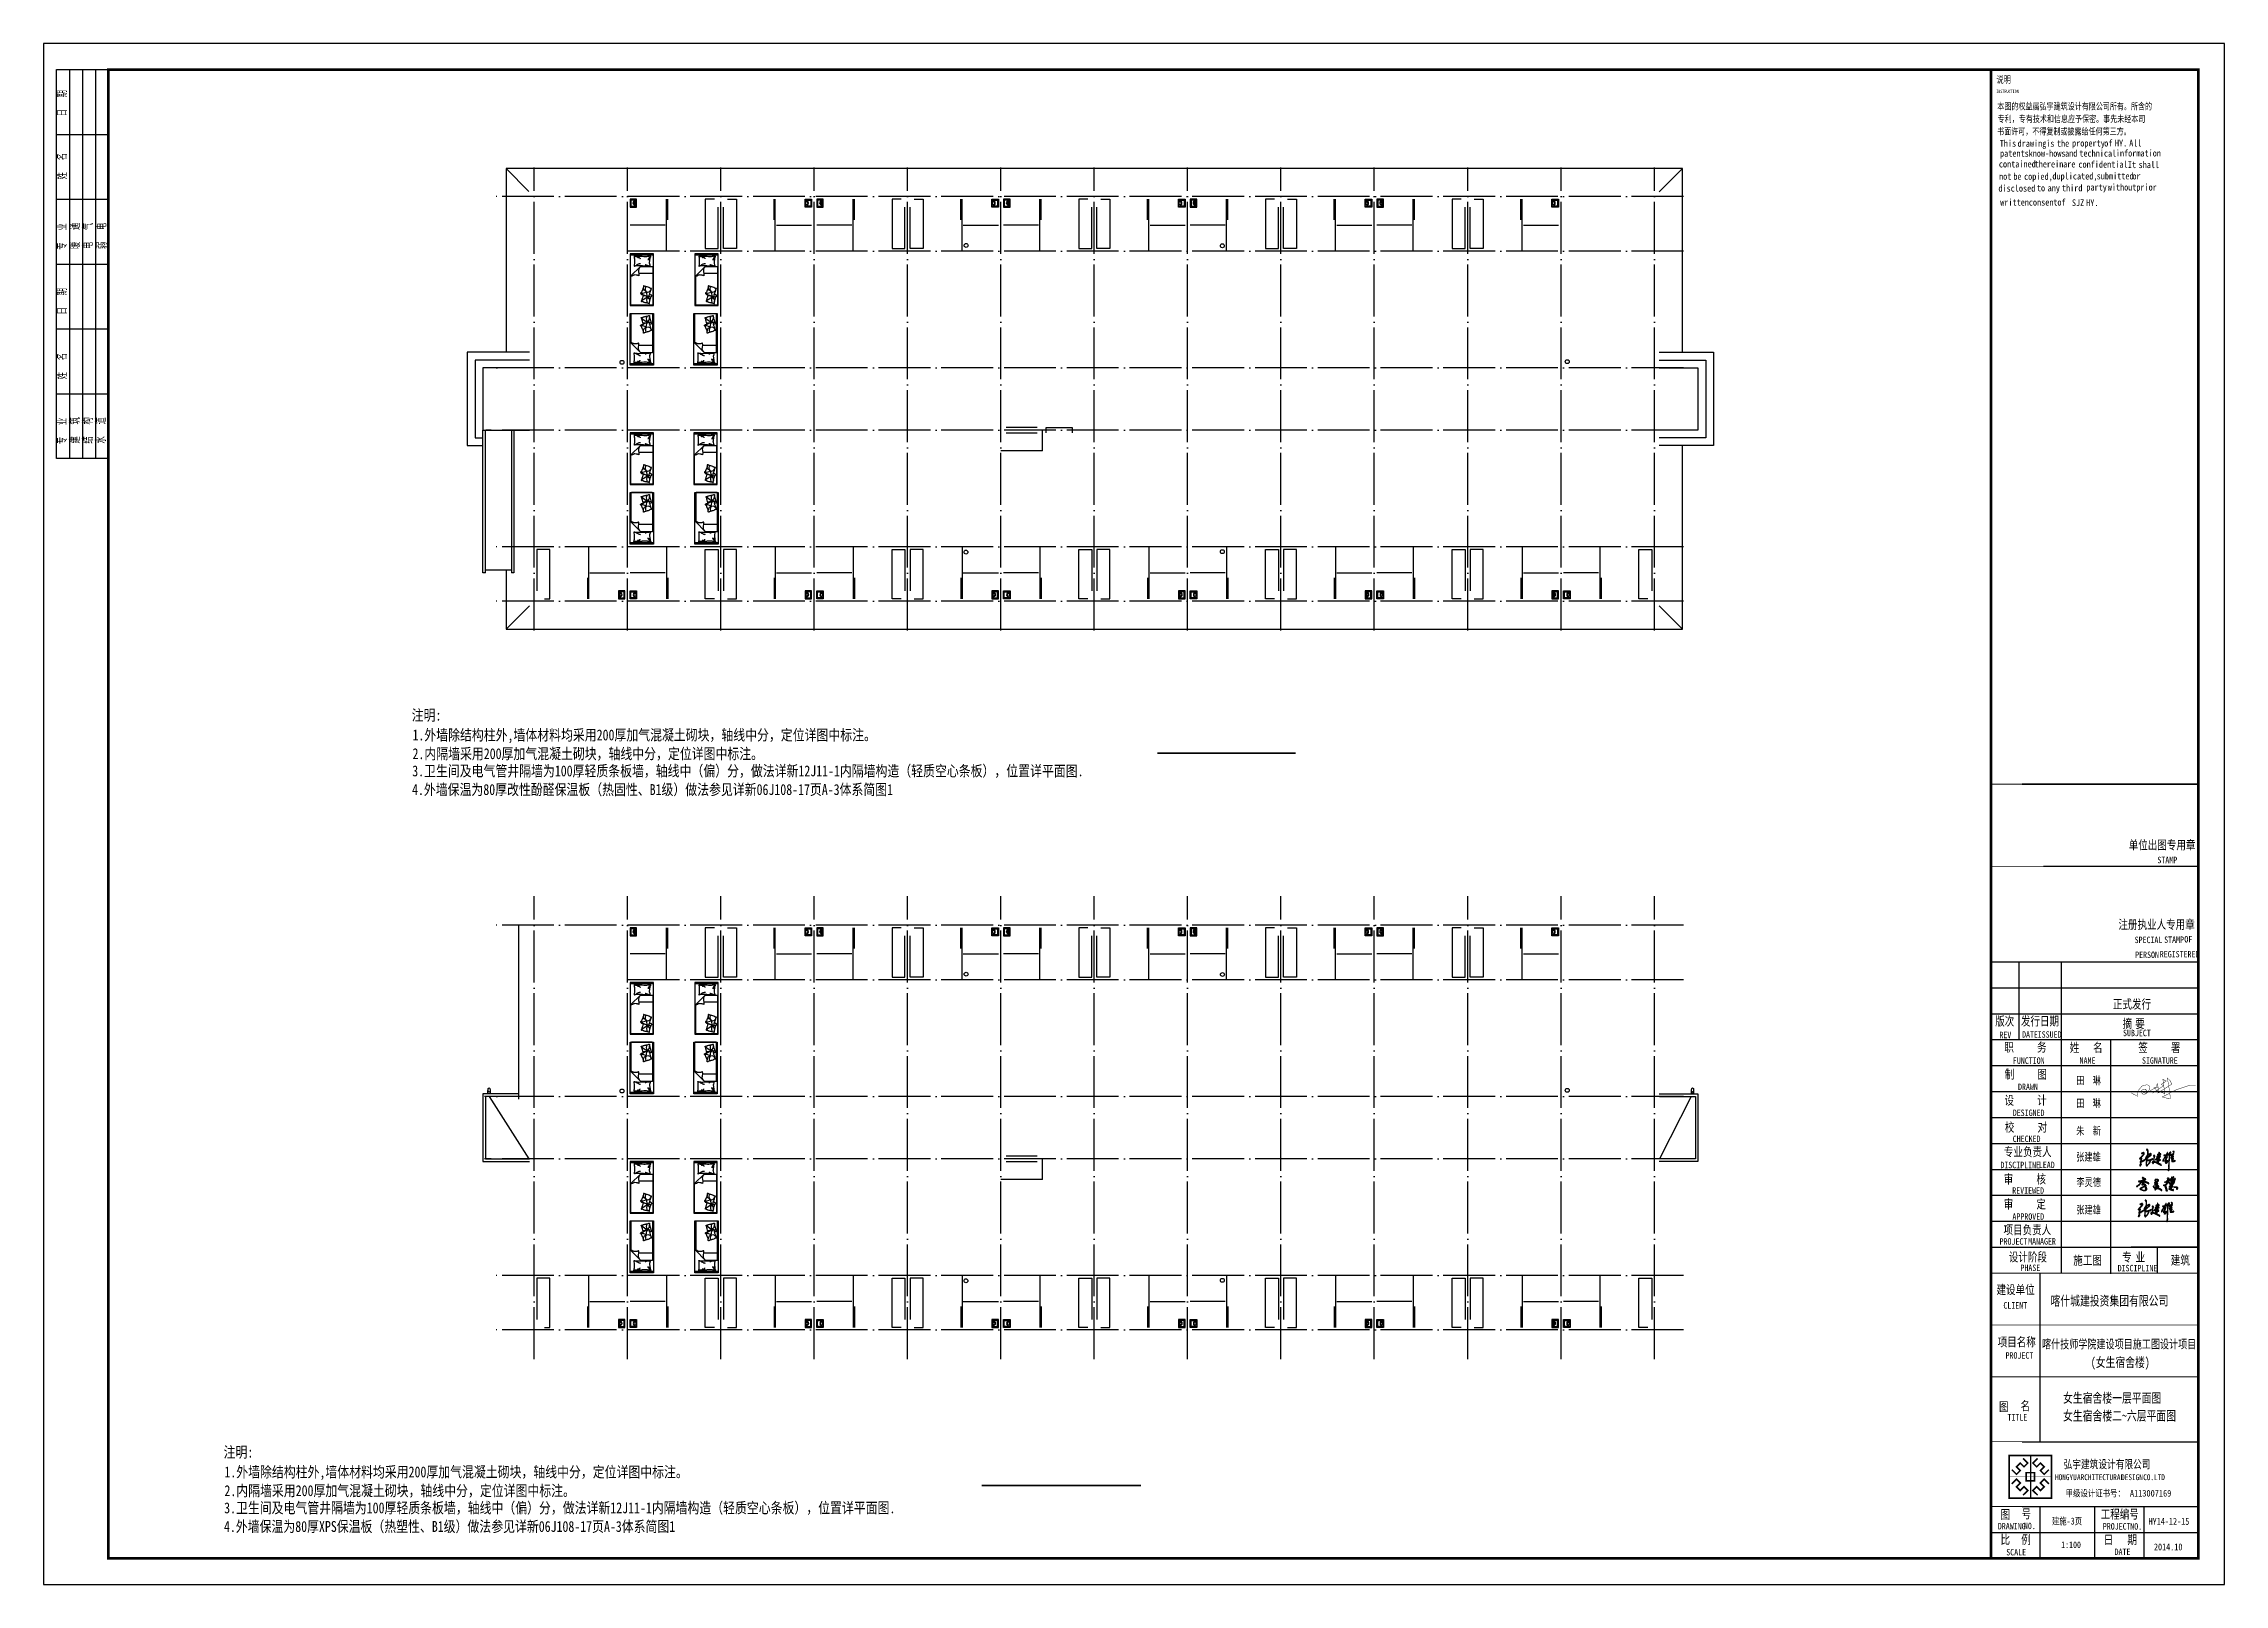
# Model space of a CAD drawing. Extents: x 30064 to 135164, y 17999 to 492668.
# Drawn here: x 30081 to 114181, y 196199 to 255599 of the extents above; entities that cross this region are included whole.
import ezdxf

# ---------------------------------------------------------------- set-up
doc = ezdxf.new("R2010")
doc.units = 0
doc.header["$LTSCALE"] = 1000
doc.header["$MEASUREMENT"] = 0
doc.linetypes.add('DOTE', pattern=[2.42, 2, -0.2, 0.02, -0.2])
for name, color, linetype in [('DIM_SYMB', 3, 'Continuous'), ('DOTE', 1, 'DOTE'), ('GROUND', 2, 'Continuous'), ('LVTRY', 6, 'Continuous'), ('PUB_TITLE', 7, 'Continuous'), ('TK', 126, 'Continuous'), ('TWT_TITLE', 7, 'Continuous'), ('家具', 8, 'Continuous'), ('布置', 165, 'Continuous'), ('文字和字符', 7, 'Continuous')]:
    doc.layers.add(name, color=color, linetype=linetype)
doc.styles.add('-宋体', font='', dxfattribs={"width": 0.8})
doc.styles.add('_TEL_DIM', font='simhei.ttf', dxfattribs={"width": 0.8, "height": 3.5})
doc.styles.add('DIM_FONT', font='simplex_.ttf', dxfattribs={"width": 0.7, "bigfont": 'GBCBIG'})
doc.styles.get("Standard").update_dxf_attribs({"font": 'gbenor.shx', "bigfont": 'gbcbig.shx'})
doc.styles.get('-宋体').set_extended_font_data('SimSun')

msp = doc.modelspace()

# ---------------------------------------------------------------- texts
at = {"style": '-宋体', "width": 0.75}
for s, height, p in [('INSTRUCTION', 129.15, (105382, 253692)), ('单位出图专用章', 350, (110493, 224531)), ('STAMP', 250, (111596, 224001)), ('注册执业人专用章', 350, (110097, 221468)), ('OF', 250, (112636, 220945)), ('SPECIAL', 250, (110718, 220920)), ('PERSON', 250, (110740, 220346)), ('REGISTERED', 250, (111689, 220370)), ('STAMP', 250, (111858, 220927)), ('正式发行', 350, (109881, 218395)), ('版次', 350, (105343, 217740)), ('发行日期', 350, (106334, 217743)), ('摘', 350, (110253, 217643)), ('要', 350, (110741, 217643)), ('REV', 250, (105506, 217256)), ('职     务', 350, (105698, 216735)), ('DATE', 250, (106378, 217275)), ('ISSUED', 250, (106982, 217273)), ('姓   名', 350, (108216, 216720)), ('SUBJECT', 250, (110271, 217332)), ('签     署', 350, (110859, 216719)), ('FUNCTION', 250, (106025, 216266)), ('NAME', 250, (108597, 216269)), ('SIGNATURE', 250, (111003, 216270)), ('制     图', 350, (105710, 215689)), ('DRAWN', 250, (106222, 215255)), ('田  琳', 300, (108467, 215478)), ('设     计', 350, (105700, 214688)), ('DESIGNED', 250, (106019, 214255)), ('田  琳', 300, (108467, 214597)), ('校     对', 350, (105716, 213648)), ('朱  新', 300, (108467, 213531)), ('专业负责人', 350, (105680, 212704)), ('CHECKED', 250, (106018, 213250)), ('张建雄', 300, (108467, 212531)), ('DISCIPLINE', 250, (105541, 212243)), ('审     核', 350, (105671, 211652)), ('LEAD', 250, (107024, 212245)), ('审     定', 350, (105671, 210688)), ('REVIEWED', 250, (106000, 211257)), ('李灵德', 300, (108474, 211553)), ('APPROVED', 250, (106006, 210254)), ('张建雄', 300, (108471, 210491)), ('PROJECT', 250, (105510, 209293)), ('项目负责人', 350, (105663, 209697)), ('MANAGER', 250, (106612, 209299)), ('设计阶段', 350, (105867, 208647)), ('施工图', 350, (108355, 208519)), ('专', 350, (110238, 208641)), ('业', 350, (110756, 208640)), ('建筑', 350, (112115, 208522)), ('建设单位', 350, (105394, 207387)), ('PHASE', 250, (106315, 208278)), ('DISCIPLINE', 250, (110064, 208267)), ('CLIENT', 250, (105658, 206829)), ('喀什城建投资集团有限公司', 370.27, (107475, 206949)), ('项目名称', 350, (105438, 205371)), ('喀什技师学院建设项目施工图设计项目', 333.25, (107149, 205295)), ('PROJECT', 250, (105741, 204900)), ('(女生宿舍楼)', 370.3, (109031, 204576)), ('女生宿舍楼一层平面图', 370.3, (107959, 203201)), ('图', 350, (105490, 202881)), ('TITLE', 250, (105816, 202515)), ('名', 350, (106319, 202906)), ('女生宿舍楼二~六层平面图', 370.27, (107959, 202515)), ('DRAWING', 250, (105445, 198318)), ('图', 350, (105548, 198719)), ('号', 350, (106360, 198743)), ('N0.', 250, (106450, 198329)), ('建施-3页', 267.7, (107534, 198504)), ('工程编号', 350, (109410, 198731)), ('PROJECT', 250, (109493, 198311)), ('NO.', 250, (110551, 198308)), ('HY14-12-15', 267.7, (111258, 198495)), ('比', 350, (105550, 197754)), ('例', 350, (106348, 197748)), ('1:100', 250, (107885, 197602)), ('日', 350, (109526, 197745)), ('期', 350, (110441, 197747)), ('2014.10', 267.7, (111464, 197509)), ('SCALE', 250, (105768, 197315)), ('DATE', 250, (109946, 197327))]:
    msp.add_text(s, height=height, dxfattribs=at).set_placement(p)
at = {"linetype": 'Continuous', "style": '-宋体', "width": 0.8}
for s, p in [('注明:', (44277, 229499)), ('1.外墙除结构柱外,墙体材料均采用200厚加气混凝土砌块，轴线中分，定位详图中标注。', (44307, 228737)), ('2.内隔墙采用200厚加气混凝土砌块，轴线中分，定位详图中标注。', (44307, 228014)), ('4.外墙保温为80厚改性酚醛保温板（热固性、B1级）做法参见详新06J108-17页A-3体系简图1', (44289, 226632)), ('3.卫生间及电气管井隔墙为100厚轻质条板墙，轴线中（偏）分，做法详新12J11-1内隔墙构造（轻质空心条板），位置详平面图.', (44297, 227351)), ('注明:', (37023, 201088)), ('1.外墙除结构柱外,墙体材料均采用200厚加气混凝土砌块，轴线中分，定位详图中标注。', (37054, 200325)), ('3.卫生间及电气管井隔墙为100厚轻质条板墙，轴线中（偏）分，做法详新12J11-1内隔墙构造（轻质空心条板），位置详平面图.', (37043, 198939)), ('2.内隔墙采用200厚加气混凝土砌块，轴线中分，定位详图中标注。', (37054, 199602)), ('4.外墙保温为80厚XPS保温板（热塑性、B1级）做法参见详新06J108-17页A-3体系简图1', (37036, 198221))]:
    msp.add_text(s, height=420, dxfattribs=at).set_placement(p)
at = {"layer": 'TK', "color": 9}
for s, height, style, width, p in [('说明', 265.8, '-宋体', 0.75, (105391, 254083)), ('弘宇建筑设计有限公司', 319, '-宋体', 0.75, (107980, 200671)), ('HONGYU', 227.8, '-宋体', 0.75, (107648, 200217, 0)), ('ARCHITECTURAL', 227.85, '-宋体', 0.75, (108498, 200217, 0)), ('DESIGN', 227.8, '-宋体', 0.75, (110200, 200217, 0)), ('CO.LTD', 227.8, '-宋体', 0.75, (111050, 200217, 0)), ('甲级设计证书号：', 255.1, '_TEL_DIM', 0.8, (108059, 199584)), ('A113007169', 255.1, '_TEL_DIM', 0.8, (110538, 199584))]:
    msp.add_text(s, height=height, dxfattribs=dict(at, style=style, width=width)).set_placement(p)
at = {"layer": 'TK', "style": '-宋体', "width": 0.75}
for s, height, p in [('本图的权益属弘宇建筑设计有限公司所有。所含的', 258.23, (105426, 253053)), ('书面许可，不得复制或披露给任何第三方。', 258.23, (105418, 252086)), ('专利，专有技术和信息应予保密。事先未经本司', 258.23, (105439, 252569)), ('This', 258.2, (105518, 251623)), ('patents', 258.2, (105530, 251239)), ('drawing', 258.2, (106207, 251623)), ('know-hows', 258.2, (106632, 251239)), ('is', 258.2, (107309, 251623)), ('the', 258.2, (107722, 251623)), ('and', 258.2, (108035, 251244)), ('property', 258.2, (108306, 251633)), ('technical', 258.2, (108586, 251244)), ('of', 258.2, (109546, 251633)), ('HY.', 258.2, (109959, 251633)), ('information', 258.23, (109995, 251248)), ('All', 258.2, (110510, 251633)), ('contained', 258.2, (105484, 250826)), ('be', 258.2, (106042, 250350)), ('copied,', 258.2, (106455, 250350)), ('therein', 258.2, (106862, 250826)), ('duplicated,', 258.23, (107547, 250362)), ('are', 258.2, (107963, 250826)), ('confidential.', 258.23, (108552, 250816)), ('submitted', 258.2, (109256, 250364)), ('It', 258.2, (110459, 250801)), ('shall', 258.2, (110872, 250801)), ('disclosed', 258.2, (105466, 249893)), ('not', 258.2, (105491, 250350)), ('to', 258.2, (106951, 249903)), ('any', 258.2, (107364, 249903)), ('third', 258.2, (107915, 249903)), ('party', 258.2, (108857, 249935)), ('without', 258.2, (109683, 249935)), ('or', 258.2, (110633, 250364)), ('prior', 258.2, (110785, 249935)), ('written', 258.2, (105537, 249355)), ('consent', 258.2, (106639, 249355)), ('of', 258.2, (107741, 249355)), ('SJZ', 258.2, (108301, 249336)), ('HY.', 258.2, (108852, 249336))]:
    msp.add_text(s, height=height, dxfattribs=at).set_placement(p)

# ---------------------------------------------------------------- blocks, each defined once
blk = doc.blocks.new('364535463')
at = {"layer": '布置'}
blk.add_lwpolyline([(150, -250), (150, 0), (-150, 0), (-150, -250)], close=True, dxfattribs=at)
blk.add_lwpolyline([(100, -220), (120, -220), (120, -30), (-120, -30), (-120, -220), (-100, -220, -1)], format="xyb", close=True, dxfattribs=at)
blk.add_lwpolyline([(-70, -220), (70, -220)], dxfattribs=at)
blk.add_arc((0, -220), 70, 0, 180, dxfattribs=at)
blk = doc.blocks.new('M_C55HKH')
for p, q in [((0, -52), (900, -52)), ((26, -509), (26, -1968)), ((503, -489), (46, -489)), ((46, -761), (564, -761)), ((503, -489), (872, -858)), ((163, -1664), (89, -1649)), ((146, -1456), (100, -1409)), ((211, -1478), (146, -1456)), ((249, -1682), (175, -1667)), ((278, -1459), (211, -1478)), ((219, -1643), (211, -1652)), ((251, -1606), (219, -1643)), ((249, -1682), (286, -1639)), ((278, -1459), (251, -1606)), ((278, -1459), (305, -1407)), ((278, -1459), (357, -1410)), ((317, -1498), (278, -1459)), ((286, -1639), (333, -1628)), ((299, -1273), (295, -1270)), ((307, -1352), (299, -1273)), ((305, -1407), (307, -1352)), ((412, -1527), (317, -1498)), ((333, -1628), (405, -1618)), ((357, -1410), (393, -1337)), ((393, -1337), (392, -1318)), ((495, -1523), (412, -1527)), ((872, -1968), (872, -858)), ((46, -1988), (852, -1988)), ((154, -1766), (147, -1841)), ((196, -1718), (154, -1766)), ((249, -1682), (196, -1718)), ((266, -1787), (243, -1892)), ((249, -1682), (266, -1787)), ((292, -1700), (249, -1682)), ((391, -1769), (292, -1700)), ((469, -1839), (391, -1769))]:
    blk.add_line(p, q)
blk.add_lwpolyline([(0, -2000), (0, 0), (900, 0), (900, -2000)], close=True)
for points in [[(135, -134, -0.263368), (107, -115, -0.494818), (116, -96, -0.049225), (134, -94, -0.036831), (158, -96, -0.031893), (196, -104, 0.035782), (230, -111, 0.032941), (319, -117, 0.026564), (430, -111, 0.017905), (468, -106, -0.033397), (488, -104, -0.03204), (525, -104, 0.018442), (590, -107, 0.010837), (654, -107, 0.014624), (702, -104, 0.111249), (725, -96, -0.153708), (742, -92, -0.076444), (749, -94, -0.215512), (751, -96, -0.585858), (748, -99, 0.363489), (744, -102, 0.191716), (743, -113, -0.129675), (745, -130, -0.01735), (742, -147, 0.019326), (740, -162, 0.018818), (733, -230, 0.021828), (732, -289, 0.006204), (734, -323, 0.001963), (740, -430, 0.028341), (744, -466, -0.117014), (744, -475, -0.36606), (742, -476, -0.03973), (728, -473, -0.048309), (715, -468, 0.062981), (704, -464, 0.04058), (681, -461, 0.014345), (614, -458, 0.005484), (488, -459, 0.007153), (392, -462, 0.008762), (350, -465, -0.008153), (304, -468, -0.06251), (247, -463, 0.078669), (201, -461, 0.047825), (179, -466, -0.034494), (148, -473, -0.023571), (123, -476, -0.510228), (122, -475), (129, -445), (150, -363, 0.073041), (152, -343, 0.023305), (146, -282, 0.018299), (142, -259, -0.01097), (135, -221, -0.042281), (132, -187, -0.027201), (135, -133)], [(133, -150, -0.05369), (148, -163, -0.070312), (156, -175, -0.015448), (159, -183, -0.013244), (163, -194, -0.082127), (166, -212, -0.064164), (163, -235)], [(135, -134, -0.077379), (170, -159, -0.077379), (195, -194, -0.047525), (205, -218, -0.047525), (210, -244)], [(225, -460, 0.009729), (253, -451, 0.009729), (280, -441, 0.007971), (301, -432, 0.007971), (323, -423)], [(695, -462, 0.016108), (656, -436, 0.024599), (629, -421, 0.009477), (580, -397, 0.015937), (550, -385, 0.072521), (534, -381, 0.033339), (498, -381)], [(503, -489, -0.085272), (566, -599, -0.124044), (575, -686), (562, -782), (563, -854)], [(609, -107, 0.027842), (585, -118, 0.048685), (573, -126, 0.023666), (545, -150, 0.031223), (526, -171, 0.046801), (521, -179, 0.023191), (513, -196)], [(563, -854, -0.027362), (602, -838, -0.040834), (629, -830, -0.038441), (717, -821, -0.076528), (761, -826, -0.103649), (788, -840, 0.093398), (818, -857, 0.072727), (841, -861, 0.052315), (872, -858)], [(691, -102, 0.088153), (656, -105, 0.088153), (625, -120, 0.077547), (604, -142, 0.077547), (590, -169)], [(400, -1581, 0.025626), (402, -1591, 0.0108), (426, -1697, 0.00456), (445, -1769, 0.01125), (454, -1797, 0.069394), (462, -1813, -0.079756), (468, -1827, -0.106399), (469, -1839, -0.328642), (466, -1842, -0.299547), (461, -1840, 0.189917), (454, -1835, 0.033518), (446, -1833, 0.075627), (442, -1833, 0.053489), (436, -1835, 0.017838), (418, -1843, 0.038394), (397, -1855, -0.059529), (384, -1862, -0.035943), (362, -1869, -0.011245), (291, -1884, -0.006203), (259, -1889, 0.010783), (241, -1893, 0.019485), (230, -1895, 0.005062), (188, -1908, 0.101392), (167, -1919, -0.223768), (156, -1922, -0.25558), (153, -1920, -0.081563), (150, -1907, -0.071805), (151, -1893, 0.069985), (152, -1879, 0.03546), (145, -1831, 0.029432), (130, -1774, 0.001554), (121, -1746, -0.00152), (112, -1718, -0.004735), (102, -1689, 0.00382), (91, -1653, 0.296001), (66, -1634, -0.649774), (61, -1616, -0.02319), (65, -1613, 0.0288), (68, -1610, 0.005727), (73, -1605, -0.004358), (80, -1599, -0.027528), (94, -1586, -0.046214), (104, -1580, -0.194121), (117, -1579, 0.133719), (137, -1580, 0.005779), (155, -1575, 0.008882)]]:
    blk.add_lwpolyline(points, format="xyb")
blk.add_lwpolyline([(345, -1251, 0.101392), (366, -1238, -0.223768), (377, -1234, -0.25558), (380, -1236, -0.081563), (384, -1249, -0.071805), (384, -1263, 0.069985), (384, -1277, 0.03546), (394, -1324, 0.029432), (414, -1380, 0.001554), (425, -1407, -0.00152), (437, -1434, -0.004735), (448, -1462, 0.00382), (462, -1497, 0.296001), (488, -1515, -0.649774), (495, -1532, -0.02319), (491, -1536, 0.0288), (488, -1539, 0.005727), (484, -1544, -0.004358), (478, -1551, -0.027528), (464, -1564, -0.046214), (455, -1571, -0.194121), (442, -1573, 0.133719), (422, -1574, 0.011505), (387, -1586, 0.008882), (343, -1604, 0.012426), (286, -1629, -0.033612), (264, -1637), (218, -1652), (182, -1663, 0.224341), (170, -1674, -0.722772), (163, -1673, -0.103513), (163, -1670, 0.053465), (163, -1664, 0.030109), (161, -1646, -0.031436), (159, -1628, -0.05324), (160, -1616, 0.05518), (161, -1604, 0.056271), (157, -1583, 0.0108), (124, -1480, 0.00456), (100, -1409, 0.01125), (89, -1381, 0.069394), (80, -1366, -0.079756), (73, -1353, -0.106399), (71, -1341, -0.328642), (74, -1338, -0.299547), (79, -1340, 0.189917), (86, -1344, 0.033518), (94, -1345, 0.075627), (98, -1345, 0.053489), (104, -1343, 0.017838), (122, -1333, 0.038394), (141, -1319, -0.059529), (154, -1311, -0.035943), (175, -1303, -0.011245), (245, -1283, -0.006203), (276, -1275, 0.010783), (295, -1270, 0.019485), (305, -1266, 0.005062)], format="xyb", close=True)
for centre, start, end in [((46, -509), 90, 180), ((46, -741), 180, 270), ((46, -1968), 180, 270), ((852, -1968), 270, 0)]:
    blk.add_arc(centre, 20, start, end)
at = {"style": 'DIM_FONT', "width": 0.8, "flags": 9}
for tag in ['XSIZE', 'YSIZE']:
    blk.add_attdef(tag, (0, 0), '', height=0.5, dxfattribs=at)
blk = doc.blocks.new('logo')
at = {"color": 6}
blk.add_line((1004, 2011), (1004, 0), dxfattribs=at)
at = {"color": 6, "const_width": 74.6}
for points in [[(0, 2011), (2008, 2011), (2008, 0), (0, 0)], [(809, 1198), (1199, 1198), (1199, 813), (809, 813)]]:
    blk.add_lwpolyline(points, close=True, dxfattribs=at)
at = {"color": 6}
blk.add_lwpolyline([(0, 2011), (2008, 2011), (2008, 0), (0, 0)], close=True, dxfattribs=at)
for points, const_width in [([(660, 1874), (883, 1654), (704, 1475), (526, 1653), (350, 1477), (528, 1299), (350, 1120), (129, 1340)], 74.6), ([(1004, 2011), (1004, 0)], 15.2), ([(1348, 1874), (1125, 1654), (1304, 1475), (1482, 1653), (1658, 1477), (1480, 1299), (1659, 1120), (1879, 1340)], 74.6), ([(0, 1006), (2008, 1006)], 15.2), ([(660, 137), (883, 357), (704, 536), (526, 358), (350, 534), (528, 712), (350, 891), (129, 671)], 74.6), ([(1348, 137), (1125, 357), (1304, 536), (1482, 358), (1658, 534), (1480, 712), (1659, 891), (1879, 671)], 74.6)]:
    blk.add_lwpolyline(points, dxfattribs=dict(at, const_width=const_width))
blk = doc.blocks.new('田琳')
at = {"const_width": 20}
for points in [[(37074, 43541), (37392, 43371), (37434, 43661), (37646, 43908), (37893, 43957), (37999, 43894), (38020, 43731), (37921, 43590), (37801, 43527), (37709, 43555), (37858, 43668), (37801, 43724), (37618, 43682), (37582, 43590), (37681, 43463), (37758, 43465), (38199, 43741), (38446, 43833), (38404, 44009), (38329, 43797), (38241, 43806), (38370, 43670), (38453, 43638), (38446, 43833)], [(38170, 43531), (38717, 43893), (38612, 43976), (38783, 44086), (38857, 44142), (38691, 44234), (38791, 43477), (38682, 43556), (38559, 43578), (38445, 43547), (39146, 43985), (39054, 44169), (38918, 44287), (39041, 43552), (39067, 43259), (38988, 43245), (38660, 43333), (39372, 43699), (40071, 43934), (40071, 43934), (40359, 43926)]]:
    blk.add_lwpolyline(points, dxfattribs=at)
blk = doc.blocks.new('$titleblk$00000094')
for p, q in [((-150, 20), (0, 20)), ((-150, 0), (-150, 20)), ((-125, 20), (-125, 0)), ((-100, 20), (-100, 0)), ((-75, 20), (-75, 0)), ((-50, 20), (-50, 0)), ((-25, 20), (-25, 0)), ((0, 20), (0, 0)), ((0, 15), (-150, 15)), ((0, 10), (-150, 10)), ((0, 5), (-150, 5))]:
    blk.add_line(p, q)
at = {"width": 0.8}
for s, p in [(' 专   业', (-145.93, 16)), (' 姓   名', (-120.93, 16)), (' 日   期', (-95.93, 16)), (' 专   业', (-70.93, 16)), (' 姓   名', (-43.85, 16)), (' 日   期', (-19.57, 16)), ('结   构', (-144.19, 6)), ('建   筑', (-144.19, 11)), ('暖   通', (-69.19, 11)), ('电   气', (-69.19, 6)), ('水   道', (-144.19, 1)), ('弱   电', (-69.19, 0.73))]:
    blk.add_text(s, height=3.5, rotation=0, dxfattribs=at).set_placement(p)

# ---------------------------------------------------------------- hatches: boundary and pattern name
at = {"layer": '文字和字符'}
h = msp.add_hatch(color=6, dxfattribs=at)
edge = h.paths.add_edge_path()
edge.add_spline(control_points=[(110992, 212822), (110992, 212822), (111017, 212823), (111030, 212836), (111049, 212843), (111066, 212846), (111085, 212836), (111090, 212816), (111087, 212798), (111085, 212781), (111070, 212764), (111056, 212744), (111036, 212724), (111014, 212705), (110997, 212681), (110975, 212666), (110963, 212651), (110954, 212643), (110951, 212636), (110956, 212628), (110970, 212635), (110986, 212633), (111003, 212617), (110991, 212596), (110986, 212577), (110981, 212562), (110975, 212549), (110975, 212536), (110972, 212527), (110977, 212518), (110984, 212518), (110988, 212513), (110991, 212508), (110998, 212510), (111005, 212512), (111013, 212516), (111023, 212521), (111034, 212525), (111043, 212532), (111054, 212538), (111067, 212546), (111081, 212555), (111094, 212563), (111106, 212571), (111121, 212580), (111132, 212591), (111148, 212597), (111145, 212608), (111144, 212617), (111144, 212627), (111146, 212637), (111146, 212647), (111149, 212658), (111154, 212673), (111168, 212688), (111179, 212706), (111192, 212717), (111201, 212726), (111210, 212734), (111209, 212748), (111212, 212766), (111217, 212785), (111220, 212818), (111223, 212852), (111221, 212888), (111220, 212912), (111213, 212929), (111208, 212939), (111203, 212954), (111196, 212942), (111180, 212936), (111177, 212960), (111189, 212972), (111206, 212973), (111220, 212962), (111229, 212946), (111236, 212926), (111237, 212906), (111237, 212886), (111237, 212867), (111236, 212843), (111238, 212816), (111232, 212789), (111234, 212772), (111228, 212752), (111248, 212762), (111260, 212773), (111280, 212786), (111302, 212793), (111320, 212803), (111339, 212810), (111359, 212801), (111364, 212780), (111359, 212763), (111352, 212745), (111334, 212732), (111314, 212711), (111288, 212689), (111261, 212668), (111239, 212647), (111222, 212635), (111200, 212626), (111205, 212598), (111198, 212578), (111198, 212566), (111196, 212557), (111208, 212555), (111218, 212556), (111235, 212553), (111256, 212555), (111277, 212554), (111293, 212559), (111309, 212562), (111325, 212569), (111345, 212574), (111364, 212584), (111383, 212589), (111398, 212597), (111410, 212599), (111426, 212612), (111420, 212586), (111405, 212577), (111381, 212569), (111358, 212564), (111337, 212554), (111316, 212548), (111294, 212543), (111270, 212542), (111244, 212539), (111220, 212538), (111204, 212541), (111194, 212542), (111191, 212530), (111187, 212494), (111179, 212445), (111175, 212396), (111172, 212371), (111184, 212358), (111194, 212357), (111207, 212358), (111222, 212377), (111244, 212395), (111260, 212423), (111277, 212440), (111287, 212462), (111299, 212479), (111304, 212496), (111323, 212515), (111322, 212491), (111313, 212476), (111302, 212454), (111285, 212433), (111270, 212407), (111246, 212384), (111224, 212356), (111203, 212343), (111187, 212330), (111176, 212339), (111170, 212348), (111160, 212358), (111158, 212378), (111163, 212400), (111162, 212426), (111166, 212452), (111169, 212477), (111172, 212504), (111176, 212526), (111181, 212545), (111178, 212557), (111168, 212563), (111160, 212572), (111156, 212583), (111141, 212583), (111130, 212568), (111108, 212552), (111085, 212537), (111057, 212524), (111034, 212510), (111014, 212493), (110993, 212496), (110983, 212484), (110972, 212478), (110963, 212482), (110957, 212476), (110958, 212466), (110956, 212454), (110961, 212441), (110962, 212425), (110949, 212410), (110946, 212390), (110940, 212374), (110929, 212358), (110949, 212351), (110951, 212370), (110960, 212384), (110971, 212391), (110985, 212409), (110980, 212387), (110973, 212380), (110967, 212371), (110962, 212362), (110956, 212355), (110951, 212349), (110946, 212338), (110934, 212341), (110920, 212329), (110920, 212354), (110922, 212367), (110924, 212381), (110930, 212393), (110935, 212405), (110945, 212415), (110947, 212428), (110947, 212441), (110946, 212453), (110940, 212465), (110936, 212481), (110940, 212503), (110949, 212523), (110957, 212544), (110967, 212564), (110972, 212582), (110976, 212595), (110981, 212603), (110981, 212613), (110966, 212618), (110953, 212611), (110940, 212604), (110927, 212603), (110916, 212605), (110903, 212614), (110935, 212630), (110948, 212656), (110986, 212695), (111016, 212727), (111042, 212760), (111059, 212776), (111073, 212793), (111077, 212814), (111066, 212830), (111046, 212836), (111032, 212812), (111008, 212811), (110988, 212800), (110975, 212824), (110992, 212822), (110992, 212822)], knot_values=[0, 0, 0, 0, 29.830329, 58.917813, 87.403057, 108.106156, 133.178165, 167.21185, 183.493575, 210.674955, 237.313626, 275.867732, 312.375317, 353.761043, 395.875537, 434.582879, 460.669761, 476.274997, 484.417806, 491.620343, 511.676156, 536.924503, 555.692553, 598.362356, 618.348177, 639.189191, 663.45492, 677.063063, 692.317653, 702.959274, 711.943659, 720.14469, 726.927846, 735.80548, 746.57076, 757.657127, 773.391329, 790.76732, 805.441898, 822.594095, 842.866694, 868.323001, 891.127033, 907.573393, 930.634575, 961.258613, 976.688727, 988.002723, 1001.170801, 1014.557807, 1029.617846, 1042.133039, 1057.768168, 1075.005198, 1109.99381, 1138.042246, 1164.89526, 1180.29965, 1191.874738, 1213.241442, 1232.349281, 1268.725268, 1294.322921, 1368.395782, 1410.724556, 1445.044845, 1469.944393, 1480.867815, 1499.328512, 1508.741629, 1526.286567, 1555.649157, 1570.573337, 1593.98259, 1617.984445, 1641.382666, 1669.439815, 1707.291974, 1725.035697, 1749.43332, 1786.029801, 1824.844218, 1863.911625, 1895.042411, 1908.396405, 1926.997455, 1954.733646, 1988.605585, 2022.407336, 2049.221687, 2076.673409, 2100.00089, 2131.565175, 2154.184674, 2175.023051, 2209.537897, 2244.846276, 2295.987218, 2350.394106, 2388.904508, 2420.906973, 2437.842954, 2481.538585, 2513.67034, 2525.068719, 2534.685067, 2544.923321, 2563.314623, 2581.768155, 2615.884833, 2650.046285, 2667.232328, 2688.872495, 2714.057646, 2739.784309, 2777.467879, 2801.534699, 2820.718126, 2846.219989, 2860.698517, 2879.243585, 2912.659008, 2940.608915, 2982.423161, 3010.685784, 3039.178412, 3070.401495, 3105.567192, 3138.040416, 3181.77967, 3202.070017, 3207.318711, 3220.228211, 3244.089956, 3371.102495, 3414.225609, 3453.462193, 3467.26996, 3480.300078, 3495.079726, 3519.973063, 3575.220664, 3613.131208, 3652.775903, 3675.917744, 3710.071084, 3737.577823, 3760.456026, 3779.026476, 3804.406012, 3842.427404, 3879.53793, 3916.903526, 3966.451123, 4017.131972, 4061.072175, 4074.638395, 4092.565028, 4109.947309, 4123.823044, 4149.665691, 4185.989873, 4217.238435, 4257.446297, 4295.790415, 4324.39685, 4369.00823, 4390.680082, 4401.809145, 4417.703641, 4439.204356, 4450.588858, 4460.404255, 4494.065203, 4522.530802, 4573.458554, 4609.521342, 4650.912748, 4685.917862, 4712.736046, 4730.120946, 4746.286022, 4759.95949, 4766.863435, 4776.672561, 4797.16942, 4817.291784, 4834.860476, 4859.323634, 4896.066848, 4914.918931, 4939.065769, 4952.349318, 4974.17708, 4996.946, 5022.500289, 5038.394722, 5059.260572, 5074.696393, 5090.132213, 5102.860644, 5115.363234, 5127.279907, 5137.839505, 5160.110254, 5171.91017, 5195.838718, 5221.384366, 5238.430758, 5255.298426, 5274.238989, 5291.838335, 5311.960699, 5328.55338, 5346.364767, 5359.960569, 5382.934513, 5416.477261, 5448.016954, 5474.30002, 5511.880375, 5539.40652, 5552.058861, 5566.94274, 5578.03298, 5588.729847, 5622.382906, 5636.081831, 5651.985781, 5673.57334, 5685.092373, 5703.046221, 5778.830378, 5827.289368, 5921.873186, 5965.463367, 5998.231583, 6019.778213, 6058.791881, 6074.951846, 6095.085564, 6133.666904, 6164.015928, 6195.290173, 6213.346315, 6227.672688, 6227.672688, 6227.672688, 6227.672688], degree=3, periodic=0)
edge = h.paths.add_edge_path(flags=16)
edge.add_spline(control_points=[(111201, 212707), (111201, 212707), (111192, 212699), (111189, 212691), (111183, 212683), (111178, 212676), (111173, 212667), (111169, 212657), (111164, 212646), (111161, 212637), (111160, 212630), (111160, 212624), (111161, 212619), (111162, 212614), (111169, 212612), (111175, 212618), (111183, 212622), (111190, 212629), (111198, 212633), (111202, 212640), (111200, 212649), (111201, 212659), (111200, 212672), (111207, 212681), (111211, 212691), (111210, 212699), (111212, 212707), (111206, 212708), (111201, 212707), (111201, 212707)], knot_values=[0, 0, 0, 0, 15.16178, 26.885115, 40.319645, 54.966413, 64.568744, 83.231373, 100.644648, 111.873825, 122.261764, 130.597594, 138.137919, 145.255344, 149.904189, 163.057972, 176.277051, 191.533217, 204.002706, 212.709306, 222.244258, 238.518955, 257.638434, 271.136509, 286.704711, 297.422187, 307.353728, 313.519692, 320.456367, 320.456367, 320.456367, 320.456367], degree=3, periodic=0)
edge = h.paths.add_edge_path(flags=16)
edge.add_spline(control_points=[(111223, 212726), (111223, 212726), (111244, 212742), (111259, 212754), (111277, 212765), (111295, 212777), (111316, 212778), (111334, 212785), (111343, 212778), (111351, 212771), (111341, 212755), (111321, 212741), (111301, 212715), (111277, 212699), (111260, 212684), (111245, 212672), (111233, 212663), (111223, 212656), (111219, 212648), (111207, 212645), (111210, 212661), (111210, 212673), (111222, 212682), (111221, 212696), (111221, 212707), (111221, 212715), (111220, 212721), (111223, 212726), (111223, 212726)], knot_values=[0, 0, 0, 0, 36.430419, 65.187197, 91.419752, 121.899033, 155.898168, 179.129599, 191.187594, 202.563458, 218.937757, 256.902618, 310.337733, 348.658026, 377.380118, 405.122206, 425.745844, 443.117225, 454.890005, 463.601594, 481.231921, 499.962837, 517.902498, 538.606138, 551.160941, 565.957672, 570.889886, 577.866804, 577.866804, 577.866804, 577.866804], degree=3, periodic=0)
edge = h.paths.add_edge_path(flags=16)
edge.add_spline(control_points=[(111163, 212590), (111163, 212591), (111168, 212600), (111175, 212603), (111180, 212606), (111188, 212607), (111185, 212597), (111186, 212589), (111185, 212582), (111184, 212575), (111184, 212570), (111179, 212567), (111175, 212569), (111172, 212574), (111169, 212579), (111166, 212583), (111162, 212586), (111163, 212590), (111163, 212590)], knot_values=[0, 0, 0, 0, 13.966431, 26.642221, 32.867363, 40.668687, 50.865474, 62.813241, 75.541774, 82.709236, 91.158043, 95.563358, 100.25464, 110.515602, 118.401257, 123.681007, 133.675528, 136.491121, 136.491121, 136.491121, 136.491121], degree=3, periodic=0)
edge = h.paths.add_edge_path(flags=16)
edge.add_spline(control_points=[(110957, 212504), (110957, 212504), (110963, 212513), (110971, 212511), (110978, 212509), (110982, 212507), (110983, 212501), (110981, 212497), (110979, 212491), (110974, 212489), (110967, 212488), (110957, 212486), (110955, 212495), (110954, 212499), (110957, 212503), (110957, 212504)], knot_values=[0, 0, 0, 0, 11.122688, 25.410392, 33.76565, 39.259742, 46.34399, 54.032835, 60.099225, 69.754386, 75.753906, 90.734986, 100.54138, 106.793197, 112.698594, 112.698594, 112.698594, 112.698594], degree=3, periodic=0)
h = msp.add_hatch(color=6, dxfattribs=at)
edge = h.paths.add_edge_path()
edge.add_spline(control_points=[(111596, 212765), (111596, 212765), (111609, 212777), (111622, 212778), (111636, 212784), (111647, 212779), (111655, 212782), (111657, 212792), (111655, 212805), (111657, 212820), (111655, 212833), (111652, 212842), (111653, 212854), (111671, 212862), (111675, 212847), (111671, 212836), (111672, 212824), (111672, 212812), (111671, 212803), (111669, 212796), (111679, 212793), (111690, 212797), (111703, 212797), (111713, 212798), (111724, 212796), (111725, 212786), (111725, 212777), (111721, 212768), (111713, 212758), (111704, 212749), (111695, 212741), (111687, 212733), (111679, 212728), (111674, 212722), (111669, 212717), (111667, 212708), (111659, 212711), (111658, 212699), (111656, 212691), (111663, 212679), (111673, 212682), (111680, 212686), (111687, 212691), (111696, 212692), (111706, 212695), (111714, 212696), (111723, 212693), (111721, 212686), (111722, 212680), (111713, 212677), (111705, 212679), (111695, 212676), (111689, 212673), (111682, 212671), (111676, 212667), (111669, 212667), (111662, 212670), (111661, 212663), (111659, 212658), (111659, 212651), (111659, 212645), (111659, 212640), (111657, 212635), (111658, 212630), (111658, 212626), (111658, 212623), (111656, 212618), (111666, 212620), (111673, 212619), (111680, 212619), (111685, 212615), (111683, 212604), (111676, 212592), (111661, 212581), (111649, 212573), (111642, 212561), (111641, 212549), (111650, 212540), (111655, 212546), (111661, 212550), (111669, 212555), (111678, 212557), (111685, 212565), (111695, 212572), (111705, 212572), (111714, 212571), (111715, 212559), (111705, 212552), (111693, 212546), (111679, 212542), (111668, 212539), (111658, 212534), (111651, 212528), (111639, 212525), (111643, 212514), (111642, 212501), (111642, 212487), (111647, 212474), (111637, 212466), (111628, 212469), (111624, 212477), (111630, 212487), (111632, 212498), (111633, 212509), (111630, 212521), (111619, 212510), (111608, 212509), (111596, 212503), (111592, 212491), (111581, 212498), (111585, 212508), (111585, 212520), (111598, 212526), (111607, 212533), (111616, 212541), (111624, 212548), (111631, 212554), (111632, 212564), (111634, 212573), (111635, 212582), (111632, 212589), (111628, 212594), (111621, 212592), (111619, 212584), (111611, 212579), (111604, 212572), (111598, 212565), (111591, 212558), (111582, 212553), (111568, 212552), (111569, 212567), (111578, 212574), (111585, 212585), (111598, 212592), (111610, 212599), (111622, 212602), (111630, 212611), (111642, 212613), (111645, 212626), (111647, 212635), (111644, 212645), (111634, 212648), (111627, 212638), (111612, 212631), (111601, 212622), (111587, 212614), (111577, 212605), (111563, 212592), (111550, 212581), (111539, 212569), (111525, 212561), (111514, 212576), (111532, 212583), (111543, 212598), (111565, 212616), (111583, 212638), (111604, 212655), (111618, 212671), (111629, 212680), (111639, 212692), (111629, 212701), (111618, 212684), (111602, 212680), (111589, 212669), (111567, 212663), (111569, 212687), (111587, 212688), (111603, 212694), (111616, 212706), (111630, 212713), (111644, 212718), (111652, 212730), (111650, 212745), (111649, 212756), (111652, 212770), (111639, 212769), (111630, 212765), (111619, 212760), (111611, 212752), (111600, 212750), (111591, 212756), (111596, 212765), (111596, 212765)], knot_values=[0, 0, 0, 0, 21.814226, 40.014518, 62.705103, 80.181203, 87.059593, 95.960741, 117.525979, 144.48919, 157.446323, 169.514731, 184.787555, 205.834293, 221.965238, 235.360358, 252.742704, 270.71375, 285.202589, 292.391017, 298.294038, 323.168932, 339.890762, 353.677583, 365.620364, 378.129251, 389.526685, 402.989381, 420.611403, 440.531037, 455.37129, 472.336878, 486.5792, 494.822314, 504.352288, 516.704907, 522.699181, 530.27695, 553.639261, 565.149337, 577.864888, 587.528817, 601.603428, 613.797645, 625.753182, 641.937729, 649.9788, 657.766267, 665.645468, 673.686615, 691.069983, 702.267642, 712.223711, 720.551303, 732.907569, 741.299569, 750.370401, 754.159277, 767.819998, 775.008381, 783.993926, 790.014194, 797.893351, 805.081778, 810.473088, 814.666318, 817.720913, 829.769177, 838.760629, 852.283854, 856.964277, 862.355586, 894.641394, 917.573479, 938.655869, 952.338385, 974.413595, 984.091028, 992.098792, 1002.565424, 1015.429981, 1028.359865, 1041.617731, 1060.692449, 1075.149999, 1081.330321, 1097.650211, 1107.252151, 1133.82575, 1149.932866, 1167.658992, 1180.945792, 1198.851742, 1207.212315, 1222.48382, 1236.906949, 1263.262694, 1278.557776, 1291.815576, 1304.435541, 1313.922398, 1324.654884, 1349.142625, 1361.020488, 1372.838601, 1385.371679, 1406.33795, 1423.525104, 1437.340436, 1446.079862, 1461.351368, 1476.168885, 1496.200813, 1510.803882, 1526.560496, 1542.662576, 1557.114579, 1565.766985, 1581.249459, 1594.824166, 1604.755407, 1610.756543, 1619.414177, 1627.419657, 1643.634371, 1658.03725, 1667.713087, 1682.728431, 1698.677316, 1713.209272, 1728.480822, 1743.495369, 1760.340716, 1781.062409, 1803.083586, 1817.90876, 1831.829559, 1851.204785, 1861.937228, 1882.369986, 1890.726834, 1902.273459, 1915.005119, 1936.427946, 1969.389218, 1974.338724, 2005.754245, 2023.168452, 2055.026844, 2074.268902, 2093.867831, 2107.78631, 2127.599717, 2153.412209, 2189.440129, 2240.453356, 2274.08225, 2299.89394, 2328.106323, 2341.387876, 2350.989816, 2370.530551, 2403.28468, 2421.19063, 2445.869309, 2466.302067, 2483.491087, 2513.600141, 2534.81948, 2557.988589, 2577.732832, 2594.915337, 2613.696208, 2636.660478, 2648.798069, 2658.352665, 2679.53953, 2695.582632, 2708.030864, 2726.091721, 2735.787779, 2747.159611, 2747.159611, 2747.159611, 2747.159611], degree=3, periodic=0)
edge = h.paths.add_edge_path(flags=16)
edge.add_spline(control_points=[(111643, 212680), (111643, 212680), (111637, 212674), (111633, 212671), (111625, 212669), (111619, 212664), (111615, 212659), (111611, 212655), (111609, 212650), (111608, 212645), (111612, 212641), (111616, 212641), (111620, 212646), (111622, 212652), (111627, 212655), (111631, 212657), (111636, 212660), (111642, 212662), (111646, 212668), (111651, 212672), (111651, 212676), (111650, 212681), (111646, 212680), (111643, 212680), (111643, 212680)], knot_values=[0, 0, 0, 0, 8.439041, 20.62857, 28.097042, 39.877603, 49.765051, 57.178901, 62.854461, 72.258155, 76.58164, 82.950578, 90.312624, 100.188639, 107.6845, 114.090351, 121.535477, 130.11106, 142.317774, 148.462757, 154.387511, 159.526625, 165.895648, 169.459976, 169.459976, 169.459976, 169.459976], degree=3, periodic=0)
edge = h.paths.add_edge_path(flags=16)
edge.add_spline(control_points=[(111673, 212779), (111673, 212779), (111669, 212773), (111668, 212767), (111668, 212760), (111666, 212752), (111664, 212744), (111662, 212737), (111668, 212731), (111672, 212741), (111679, 212746), (111687, 212750), (111694, 212758), (111702, 212764), (111712, 212769), (111709, 212777), (111708, 212785), (111693, 212784), (111683, 212781), (111675, 212781), (111673, 212779), (111673, 212779)], knot_values=[0, 0, 0, 0, 9.334311, 17.140719, 26.361451, 38.018579, 52.789195, 61.01517, 67.124154, 79.068588, 89.242621, 105.885881, 117.802758, 131.460083, 146.451071, 157.202444, 163.309657, 177.435607, 205.630785, 210.588468, 213.165382, 213.165382, 213.165382, 213.165382], degree=3, periodic=0)
h = msp.add_hatch(color=6, dxfattribs=at)
edge = h.paths.add_edge_path()
edge.add_spline(control_points=[(111875, 212743), (111876, 212743), (111900, 212743), (111915, 212743), (111937, 212753), (111941, 212778), (111956, 212798), (111965, 212817), (111974, 212829), (111975, 212849), (111990, 212836), (111995, 212830), (112006, 212815), (111985, 212819), (111982, 212808), (111973, 212797), (111963, 212782), (111957, 212769), (111949, 212756), (111963, 212757), (111972, 212763), (111992, 212768), (112011, 212773), (112032, 212776), (112044, 212779), (112066, 212783), (112044, 212792), (112043, 212810), (112055, 212824), (112067, 212837), (112083, 212850), (112091, 212865), (112109, 212871), (112112, 212859), (112117, 212851), (112123, 212842), (112120, 212835), (112111, 212829), (112109, 212844), (112096, 212847), (112088, 212833), (112076, 212827), (112067, 212817), (112065, 212810), (112064, 212799), (112081, 212804), (112091, 212816), (112105, 212803), (112096, 212790), (112088, 212782), (112083, 212770), (112076, 212760), (112071, 212737), (112071, 212706), (112069, 212664), (112062, 212630), (112059, 212595), (112062, 212560), (112054, 212516), (112055, 212474), (112045, 212395), (112046, 212307), (112054, 212218), (112032, 212176), (112039, 212153), (112024, 212140), (112011, 212168), (112020, 212191), (112026, 212216), (112042, 212248), (112028, 212307), (112034, 212379), (112032, 212440), (112036, 212485), (112041, 212522), (112041, 212560), (112047, 212598), (112044, 212642), (112053, 212694), (112044, 212731), (112072, 212769), (112043, 212766), (112023, 212760), (111998, 212754), (111981, 212749), (111966, 212745), (111953, 212742), (111932, 212744), (111927, 212713), (111909, 212686), (111889, 212646), (111862, 212610), (111845, 212581), (111827, 212565), (111838, 212552), (111856, 212562), (111848, 212546), (111835, 212546), (111838, 212528), (111823, 212511), (111801, 212528), (111814, 212556), (111829, 212585), (111853, 212619), (111875, 212654), (111898, 212690), (111906, 212713), (111923, 212739), (111888, 212725), (111872, 212734), (111851, 212725), (111842, 212738), (111850, 212751), (111857, 212747), (111859, 212744), (111862, 212744), (111867, 212742), (111875, 212743), (111875, 212743)], knot_values=[0, 0, 0, 0, 30.010681, 59.710914, 78.593199, 120.407305, 154.524141, 185.004149, 203.061643, 222.774317, 238.80713, 258.455944, 270.333782, 293.330836, 302.766156, 314.154011, 351.592667, 373.783884, 384.727657, 395.744414, 413.857163, 437.957453, 474.261753, 498.637383, 521.996218, 540.039757, 556.440551, 586.981856, 599.46137, 631.292047, 659.861277, 686.798362, 704.454635, 714.77327, 731.806988, 745.746399, 755.60273, 762.331918, 783.607358, 794.2488, 808.935268, 839.224822, 854.000646, 861.29652, 870.524529, 890.282084, 910.927322, 927.245681, 946.958313, 963.356978, 980.390735, 1000.003082, 1009.515457, 1078.314372, 1130.678307, 1184.843128, 1219.935368, 1279.461792, 1329.992924, 1402.614913, 1454.086505, 1659.988392, 1772.185683, 1817.246483, 1847.677046, 1862.240127, 1879.608782, 1944.488332, 1967.79145, 1986.349178, 2091.415626, 2201.453187, 2292.790848, 2342.000053, 2390.03078, 2446.006624, 2499.916829, 2551.206876, 2630.928051, 2705.368541, 2736.511304, 2751.139397, 2799.882761, 2838.437816, 2856.100871, 2874.060326, 2900.839764, 2911.90203, 2956.44123, 2995.684828, 3055.617738, 3138.927419, 3179.415616, 3204.798199, 3217.112426, 3237.828089, 3249.032304, 3266.585733, 3281.97368, 3312.759311, 3333.895438, 3372.534497, 3420.293911, 3476.863372, 3540.284988, 3599.822241, 3643.146119, 3661.15915, 3690.737213, 3733.200125, 3751.837118, 3768.448916, 3785.656639, 3792.541545, 3796.752385, 3800.355287, 3806.580356, 3819.839144, 3819.839144, 3819.839144, 3819.839144], degree=3, periodic=0)
h = msp.add_hatch(color=6, dxfattribs=at)
edge = h.paths.add_edge_path()
edge.add_spline(control_points=[(112109, 212754), (112109, 212755), (112120, 212773), (112137, 212773), (112154, 212778), (112169, 212784), (112186, 212788), (112202, 212794), (112212, 212807), (112230, 212809), (112236, 212795), (112232, 212779), (112213, 212781), (112209, 212763), (112206, 212751), (112199, 212737), (112197, 212725), (112197, 212716), (112195, 212702), (112213, 212711), (112219, 212694), (112213, 212683), (112207, 212674), (112198, 212668), (112193, 212658), (112183, 212649), (112181, 212637), (112179, 212625), (112187, 212619), (112199, 212614), (112200, 212627), (112210, 212632), (112218, 212629), (112228, 212619), (112220, 212602), (112208, 212588), (112197, 212570), (112184, 212556), (112175, 212542), (112167, 212534), (112162, 212526), (112169, 212519), (112179, 212518), (112192, 212519), (112207, 212521), (112222, 212517), (112233, 212526), (112248, 212531), (112260, 212532), (112275, 212538), (112272, 212548), (112284, 212548), (112284, 212540), (112284, 212533), (112283, 212526), (112283, 212519), (112275, 212515), (112266, 212519), (112254, 212519), (112246, 212514), (112238, 212499), (112210, 212509), (112186, 212506), (112168, 212507), (112153, 212506), (112149, 212517), (112142, 212527), (112149, 212536), (112154, 212544), (112161, 212552), (112169, 212563), (112177, 212574), (112188, 212582), (112193, 212591), (112202, 212597), (112196, 212606), (112187, 212605), (112179, 212602), (112174, 212592), (112171, 212581), (112160, 212579), (112149, 212578), (112139, 212587), (112135, 212598), (112130, 212608), (112127, 212620), (112120, 212633), (112117, 212651), (112122, 212666), (112129, 212677), (112135, 212691), (112152, 212700), (112167, 212710), (112181, 212706), (112184, 212718), (112182, 212730), (112185, 212744), (112189, 212757), (112191, 212765), (112193, 212775), (112182, 212771), (112174, 212766), (112159, 212763), (112147, 212755), (112133, 212754), (112125, 212745), (112117, 212739), (112103, 212741), (112109, 212754), (112109, 212754)], knot_values=[0, 0, 0, 0, 24.512001, 49.882294, 72.277412, 98.738469, 118.409447, 143.109669, 167.776883, 187.618262, 203.042037, 222.126752, 247.275306, 258.48372, 289.86628, 303.795246, 321.379231, 338.707377, 347.328395, 366.307106, 385.237264, 403.506228, 418.562709, 428.786369, 449.648574, 463.118664, 483.023077, 498.54091, 507.708607, 523.614939, 538.272825, 548.331434, 564.446663, 573.613544, 601.356343, 627.727416, 655.753502, 687.468657, 707.386499, 724.030195, 733.822997, 742.988374, 758.369859, 776.521682, 797.368312, 820.285411, 838.875384, 852.53501, 881.495768, 896.424896, 904.484831, 916.221913, 924.49056, 934.624145, 946.353648, 953.359124, 961.492881, 980.267656, 992.004738, 1008.557493, 1015.80342, 1061.650078, 1099.490071, 1123.473109, 1136.892554, 1154.792681, 1167.453766, 1180.555905, 1196.223819, 1209.542153, 1226.270416, 1249.735518, 1266.970627, 1281.05191, 1293.130439, 1303.91699, 1316.71909, 1326.731209, 1339.888064, 1357.279911, 1369.076666, 1385.0742, 1402.881823, 1419.32573, 1433.82478, 1447.087554, 1471.921893, 1495.500471, 1520.791964, 1533.894554, 1550.83807, 1581.024251, 1611.984954, 1621.45011, 1633.096343, 1654.387173, 1674.742462, 1691.115782, 1707.380906, 1715.678547, 1723.570803, 1743.940975, 1761.902668, 1783.344225, 1802.439161, 1818.418402, 1831.919163, 1844.453477, 1860.498716, 1860.498716, 1860.498716, 1860.498716], degree=3, periodic=0)
edge = h.paths.add_edge_path(flags=16)
edge.add_spline(control_points=[(112163, 212689), (112163, 212689), (112151, 212683), (112146, 212676), (112141, 212667), (112137, 212659), (112137, 212650), (112138, 212643), (112141, 212637), (112144, 212632), (112147, 212626), (112156, 212629), (112162, 212636), (112169, 212644), (112170, 212653), (112174, 212661), (112176, 212671), (112183, 212677), (112185, 212685), (112180, 212691), (112173, 212693), (112168, 212691), (112163, 212689), (112163, 212689)], knot_values=[0, 0, 0, 0, 17.49913, 30.768414, 43.809406, 57.820521, 67.761158, 79.395962, 89.172864, 96.402516, 104.532234, 113.624822, 128.719094, 142.570854, 155.091253, 167.081152, 182.063386, 194.044375, 204.792336, 212.007375, 223.839632, 231.821798, 237.531752, 237.531752, 237.531752, 237.531752], degree=3, periodic=0)
h = msp.add_hatch(color=6, dxfattribs=at)
edge = h.paths.add_edge_path()
edge.add_spline(control_points=[(111448, 212730), (111448, 212730), (111473, 212736), (111493, 212738), (111503, 212720), (111497, 212706), (111498, 212691), (111491, 212679), (111488, 212669), (111483, 212657), (111480, 212647), (111475, 212636), (111473, 212627), (111475, 212614), (111474, 212600), (111478, 212578), (111475, 212556), (111473, 212533), (111474, 212518), (111468, 212508), (111469, 212497), (111481, 212490), (111495, 212492), (111509, 212486), (111525, 212483), (111539, 212476), (111557, 212467), (111574, 212463), (111590, 212454), (111602, 212447), (111616, 212437), (111635, 212433), (111653, 212423), (111676, 212413), (111696, 212405), (111714, 212393), (111728, 212386), (111747, 212382), (111751, 212366), (111744, 212347), (111731, 212362), (111725, 212372), (111714, 212376), (111702, 212378), (111691, 212386), (111679, 212391), (111664, 212396), (111652, 212406), (111635, 212413), (111619, 212424), (111598, 212432), (111582, 212445), (111564, 212452), (111547, 212458), (111532, 212468), (111517, 212471), (111504, 212475), (111492, 212479), (111480, 212480), (111467, 212480), (111465, 212469), (111462, 212458), (111450, 212449), (111445, 212433), (111431, 212430), (111417, 212430), (111412, 212446), (111398, 212454), (111391, 212473), (111407, 212483), (111416, 212494), (111429, 212502), (111440, 212511), (111454, 212502), (111458, 212514), (111459, 212523), (111460, 212537), (111464, 212555), (111461, 212578), (111462, 212602), (111458, 212622), (111461, 212637), (111465, 212648), (111470, 212656), (111470, 212664), (111473, 212670), (111474, 212678), (111477, 212685), (111480, 212692), (111480, 212699), (111482, 212705), (111485, 212714), (111476, 212718), (111471, 212713), (111464, 212712), (111464, 212703), (111453, 212707), (111449, 212715), (111449, 212722), (111450, 212727), (111448, 212730), (111448, 212730)], knot_values=[0, 0, 0, 0, 31.567408, 64.804615, 84.514899, 102.449572, 127.665217, 143.393176, 158.761139, 172.306084, 195.386314, 203.777391, 220.63047, 233.896682, 257.032253, 279.176201, 327.700844, 348.661996, 374.096735, 388.033075, 396.915328, 415.877792, 435.250381, 456.66983, 478.431065, 501.305126, 522.015154, 560.722472, 573.046245, 596.2976, 621.456877, 643.421109, 676.452722, 706.559804, 747.979879, 764.804525, 796.369237, 812.756663, 842.42195, 854.740888, 879.873646, 891.588111, 907.370515, 923.988969, 943.623296, 959.405623, 982.733778, 1008.381509, 1021.700495, 1058.208083, 1090.24983, 1114.093944, 1144.201026, 1166.925646, 1191.573171, 1217.002209, 1229.971469, 1248.063792, 1268.029249, 1281.440462, 1294.753802, 1308.690116, 1329.858381, 1355.865323, 1368.43417, 1386.209945, 1406.30905, 1430.06276, 1453.845898, 1470.989804, 1499.087867, 1512.54167, 1535.266273, 1553.042048, 1560.571233, 1580.172383, 1594.917168, 1617.197884, 1657.975453, 1689.943564, 1718.67234, 1738.776712, 1751.36341, 1769.195262, 1777.025624, 1785.794542, 1795.901638, 1809.568461, 1816.675984, 1826.397683, 1837.686133, 1847.881877, 1857.816128, 1868.115168, 1875.917125, 1881.585263, 1896.597226, 1905.82176, 1918.671785, 1923.218896, 1927.782629, 1927.782629, 1927.782629, 1927.782629], degree=3, periodic=0)
edge = h.paths.add_edge_path(flags=17)
edge.add_spline(control_points=[(111418, 212476), (111418, 212476), (111413, 212472), (111413, 212466), (111413, 212460), (111415, 212454), (111420, 212451), (111423, 212446), (111427, 212444), (111431, 212444), (111434, 212447), (111437, 212449), (111441, 212450), (111445, 212452), (111447, 212455), (111450, 212460), (111453, 212467), (111455, 212474), (111459, 212482), (111458, 212488), (111459, 212496), (111449, 212496), (111441, 212498), (111436, 212494), (111432, 212491), (111429, 212487), (111427, 212484), (111424, 212482), (111423, 212478), (111418, 212476), (111418, 212476)], knot_values=[0, 0, 0, 0, 9.663903, 14.696519, 25.589324, 33.287033, 41.448102, 50.312117, 54.669885, 59.317586, 65.471876, 69.610934, 76.339168, 81.250991, 86.994431, 94.228062, 103.814692, 117.550507, 128.275999, 139.362893, 142.658643, 157.109971, 167.517587, 177.222957, 183.783609, 188.977779, 195.04957, 200.641099, 203.083872, 211.139425, 211.139425, 211.139425, 211.139425], degree=3, periodic=0)
h = msp.add_hatch(color=6, dxfattribs=at)
edge = h.paths.add_edge_path()
edge.add_spline(control_points=[(111963, 212691), (111963, 212691), (111955, 212671), (111949, 212656), (111943, 212632), (111930, 212611), (111921, 212588), (111912, 212567), (111903, 212547), (111901, 212529), (111896, 212513), (111897, 212498), (111897, 212486), (111902, 212475), (111912, 212488), (111916, 212500), (111931, 212508), (111943, 212518), (111957, 212526), (111970, 212530), (111988, 212533), (111988, 212505), (111962, 212496), (111959, 212469), (111943, 212456), (111930, 212457), (111918, 212458), (111923, 212444), (111923, 212430), (111936, 212429), (111946, 212427), (111950, 212438), (111959, 212450), (111972, 212464), (111980, 212482), (111989, 212495), (112000, 212508), (111999, 212524), (112001, 212548), (111978, 212544), (111961, 212547), (111947, 212534), (111933, 212532), (111914, 212515), (111923, 212543), (111925, 212559), (111935, 212583), (111946, 212609), (111960, 212640), (111967, 212665), (111976, 212683), (111970, 212694), (111963, 212691), (111963, 212691)], knot_values=[0, 0, 0, 0, 24.542793, 52.435959, 85.650583, 121.512598, 155.916917, 186.540407, 217.474406, 244.606868, 263.102829, 287.388558, 305.597528, 314.527085, 327.332873, 353.193682, 372.630675, 395.352625, 418.617204, 435.772151, 457.249665, 475.959444, 524.49024, 552.742939, 580.507685, 599.437854, 607.362997, 621.159879, 644.090151, 657.95728, 669.398503, 679.892715, 700.008206, 736.031643, 756.664286, 782.242284, 801.590045, 823.390719, 851.090423, 877.54929, 900.135028, 924.011869, 947.574779, 965.855715, 994.232281, 1016.328926, 1045.309406, 1098.032674, 1136.336698, 1183.774373, 1208.195694, 1217.866995, 1225.149506, 1225.149506, 1225.149506, 1225.149506], degree=3, periodic=0)
h = msp.add_hatch(color=6, dxfattribs=at)
edge = h.paths.add_edge_path()
edge.add_spline(control_points=[(110890, 211744), (110890, 211744), (110927, 211741), (110957, 211753), (110995, 211762), (111025, 211771), (111032, 211797), (111049, 211781), (111067, 211791), (111060, 211810), (111060, 211827), (111047, 211850), (111023, 211851), (111008, 211882), (111037, 211886), (111054, 211870), (111079, 211859), (111107, 211841), (111133, 211836), (111150, 211821), (111142, 211804), (111124, 211790), (111100, 211792), (111085, 211780), (111082, 211766), (111089, 211754), (111081, 211741), (111104, 211729), (111128, 211725), (111158, 211714), (111182, 211705), (111204, 211695), (111227, 211687), (111246, 211678), (111271, 211669), (111260, 211653), (111249, 211633), (111243, 211665), (111220, 211671), (111196, 211683), (111168, 211692), (111141, 211704), (111116, 211713), (111099, 211718), (111081, 211723), (111081, 211699), (111084, 211683), (111084, 211664), (111077, 211650), (111065, 211641), (111045, 211642), (111029, 211657), (111021, 211678), (111024, 211696), (111019, 211712), (111000, 211713), (110990, 211692), (110972, 211673), (110950, 211651), (110928, 211626), (110904, 211604), (110877, 211583), (110854, 211563), (110833, 211545), (110815, 211537), (110795, 211530), (110783, 211554), (110818, 211546), (110836, 211566), (110865, 211587), (110888, 211612), (110916, 211635), (110937, 211659), (110960, 211683), (110979, 211707), (110993, 211724), (111005, 211735), (111001, 211751), (110979, 211748), (110965, 211733), (110942, 211727), (110919, 211714), (110895, 211718), (110879, 211723), (110869, 211746), (110890, 211744), (110890, 211744)], knot_values=[0, 0, 0, 0, 37.200114, 91.320491, 165.552277, 191.794321, 218.377312, 240.981666, 262.088012, 282.142005, 312.686531, 339.649791, 378.667629, 407.600467, 437.073636, 462.079158, 503.038538, 551.641933, 598.38254, 613.574993, 634.379376, 661.836336, 708.993627, 722.171326, 741.234276, 760.297225, 776.271776, 792.569008, 846.885535, 886.364067, 923.879172, 953.564578, 987.654437, 1022.983531, 1050.737693, 1069.313673, 1091.638002, 1119.125063, 1152.028231, 1189.926643, 1231.5094, 1273.175743, 1312.041059, 1340.553805, 1354.652933, 1375.412602, 1414.027671, 1435.47698, 1451.393633, 1473.994605, 1495.440379, 1528.930707, 1560.560192, 1583.420751, 1605.787661, 1617.314314, 1652.832859, 1689.166989, 1730.614602, 1782.406199, 1827.708188, 1864.317555, 1924.161807, 1954.751664, 1978.414961, 2009.901325, 2025.877661, 2056.206106, 2101.924511, 2138.940455, 2203.653812, 2245.874288, 2285.588792, 2339.12041, 2381.889891, 2414.291903, 2431.736174, 2443.518671, 2472.148613, 2496.841057, 2531.490224, 2570.411868, 2600.571575, 2626.813618, 2647.271258, 2667.490218, 2667.490218, 2667.490218, 2667.490218], degree=3, periodic=0)
edge = h.paths.add_edge_path(flags=16)
edge.add_spline(control_points=[(111025, 211741), (111025, 211741), (111037, 211744), (111046, 211743), (111054, 211744), (111061, 211742), (111063, 211737), (111066, 211731), (111066, 211724), (111068, 211715), (111068, 211707), (111068, 211700), (111069, 211692), (111068, 211685), (111069, 211677), (111068, 211671), (111063, 211667), (111056, 211663), (111047, 211665), (111037, 211669), (111033, 211678), (111031, 211687), (111031, 211698), (111029, 211709), (111023, 211718), (111021, 211727), (111022, 211734), (111023, 211738), (111025, 211741), (111025, 211741)], knot_values=[0, 0, 0, 0, 17.404746, 29.387846, 42.985867, 50.266335, 56.954161, 63.801774, 75.581128, 88.455483, 98.941086, 109.792245, 116.806441, 133.072793, 140.441564, 148.341049, 158.751059, 166.832285, 181.387675, 196.945751, 207.369773, 219.600317, 236.294444, 252.093415, 267.338386, 279.187562, 291.635416, 295.082405, 299.162326, 299.162326, 299.162326, 299.162326], degree=3, periodic=0)
edge = h.paths.add_edge_path(flags=16)
edge.add_spline(control_points=[(111083, 211833), (111083, 211833), (111094, 211835), (111101, 211835), (111108, 211832), (111112, 211829), (111116, 211825), (111117, 211820), (111118, 211815), (111115, 211808), (111105, 211809), (111097, 211807), (111090, 211807), (111085, 211805), (111081, 211813), (111080, 211820), (111078, 211826), (111083, 211833), (111083, 211833)], knot_values=[0, 0, 0, 0, 11.032394, 27.080246, 35.7167, 42.398017, 49.241922, 56.254438, 64.042896, 70.017142, 82.400073, 100.141744, 104.717416, 111.155207, 123.02071, 132.051492, 141.212423, 151.788927, 151.788927, 151.788927, 151.788927], degree=3, periodic=0)
h = msp.add_hatch(color=6, dxfattribs=at)
edge = h.paths.add_edge_path()
edge.add_spline(control_points=[(111016, 211595), (111016, 211594), (111035, 211584), (111033, 211615), (111065, 211609), (111084, 211611), (111108, 211604), (111097, 211583), (111093, 211560), (111061, 211532), (111023, 211516), (110988, 211500), (110962, 211482), (110942, 211467), (110914, 211443), (110951, 211422), (110976, 211405), (111008, 211391), (111041, 211380), (111074, 211373), (111108, 211373), (111138, 211378), (111160, 211393), (111175, 211415), (111179, 211443), (111177, 211473), (111165, 211497), (111154, 211519), (111138, 211526), (111129, 211538), (111132, 211548), (111146, 211554), (111163, 211542), (111173, 211559), (111161, 211574), (111141, 211570), (111126, 211562), (111117, 211557), (111096, 211554), (111115, 211573), (111129, 211582), (111130, 211602), (111130, 211617), (111120, 211629), (111094, 211631), (111061, 211633), (111032, 211623), (111007, 211626), (111004, 211613), (111004, 211602), (111016, 211595), (111016, 211595)], knot_values=[0, 0, 0, 0, 18.772704, 41.477809, 80.044627, 116.802218, 137.16377, 161.475231, 192.122008, 241.084265, 322.841358, 366.476474, 403.599349, 452.266279, 480.822437, 525.281218, 577.345985, 625.678179, 664.966098, 720.530015, 767.556127, 805.470545, 843.947055, 876.303707, 911.805465, 960.132454, 999.3713, 1024.963912, 1058.777917, 1069.239579, 1081.911788, 1097.237565, 1126.410668, 1144.842947, 1154.50106, 1197.467328, 1213.824352, 1225.506518, 1243.541639, 1270.934025, 1289.010321, 1319.830534, 1342.259698, 1352.785688, 1381.704372, 1440.604971, 1492.626113, 1513.017666, 1528.122336, 1540.553544, 1559.179396, 1559.179396, 1559.179396, 1559.179396], degree=3, periodic=0)
edge = h.paths.add_edge_path(flags=16)
edge.add_spline(control_points=[(110995, 211478), (110995, 211478), (111021, 211492), (111041, 211501), (111060, 211514), (111081, 211521), (111099, 211526), (111118, 211521), (111126, 211507), (111138, 211495), (111144, 211481), (111153, 211470), (111154, 211456), (111155, 211440), (111150, 211425), (111141, 211411), (111123, 211400), (111102, 211387), (111077, 211391), (111055, 211395), (111033, 211400), (111009, 211409), (110986, 211419), (110969, 211430), (110948, 211438), (110957, 211454), (110969, 211464), (110980, 211469), (110995, 211478), (110995, 211478)], knot_values=[0, 0, 0, 0, 40.204211, 70.058468, 108.464216, 130.884004, 163.643923, 185.732296, 204.334618, 231.03456, 252.428664, 268.982791, 289.824735, 309.33459, 334.505674, 354.736006, 378.254387, 420.802499, 451.909656, 480.365956, 514.245068, 545.922498, 586.383232, 616.269524, 639.057016, 655.457897, 678.34596, 704.341019, 720.45671, 720.45671, 720.45671, 720.45671], degree=3, periodic=0)
h = msp.add_hatch(color=6, dxfattribs=at)
edge = h.paths.add_edge_path()
edge.add_spline(control_points=[(111449, 211553), (111449, 211553), (111471, 211531), (111472, 211513), (111491, 211496), (111512, 211518), (111531, 211529), (111548, 211539), (111573, 211532), (111558, 211569), (111566, 211587), (111563, 211607), (111577, 211611), (111591, 211612), (111595, 211599), (111591, 211590), (111590, 211578), (111587, 211566), (111585, 211558), (111583, 211546), (111600, 211557), (111608, 211565), (111623, 211566), (111635, 211560), (111646, 211553), (111650, 211537), (111646, 211522), (111642, 211506), (111637, 211494), (111629, 211475), (111658, 211471), (111681, 211460), (111707, 211445), (111728, 211430), (111744, 211417), (111757, 211410), (111772, 211404), (111768, 211384), (111751, 211385), (111734, 211383), (111725, 211401), (111713, 211411), (111700, 211421), (111687, 211432), (111670, 211442), (111652, 211450), (111636, 211457), (111623, 211465), (111607, 211463), (111590, 211466), (111571, 211465), (111556, 211457), (111552, 211444), (111545, 211435), (111541, 211421), (111526, 211417), (111521, 211403), (111508, 211404), (111498, 211414), (111509, 211426), (111517, 211436), (111526, 211447), (111532, 211458), (111540, 211467), (111548, 211477), (111553, 211493), (111549, 211507), (111552, 211521), (111537, 211520), (111530, 211510), (111520, 211502), (111507, 211495), (111504, 211478), (111487, 211473), (111471, 211480), (111464, 211496), (111455, 211509), (111445, 211520), (111439, 211530), (111432, 211540), (111436, 211552), (111449, 211553), (111449, 211553)], knot_values=[0, 0, 0, 0, 39.878613, 71.084001, 88.571602, 128.557403, 167.51423, 188.674821, 208.323573, 251.533868, 286.022948, 304.040745, 319.866458, 339.38013, 355.294206, 363.866941, 383.035676, 402.399015, 414.36713, 422.122541, 442.348267, 461.81608, 481.686971, 497.958095, 516.551099, 533.839574, 560.727072, 581.394562, 601.159722, 620.894041, 649.426299, 690.673374, 738.289465, 770.144861, 799.264352, 821.404135, 836.808472, 857.647162, 880.926807, 898.121658, 926.751504, 950.035011, 967.352307, 991.998193, 1021.862108, 1050.46209, 1072.140687, 1094.880373, 1111.335022, 1139.52005, 1164.970822, 1190.259232, 1204.665599, 1221.240117, 1239.017221, 1259.177234, 1277.618397, 1289.978389, 1306.483927, 1324.261031, 1344.706721, 1362.799886, 1383.241029, 1396.927367, 1410.79459, 1436.58756, 1464.687551, 1472.224323, 1485.322698, 1508.470744, 1522.732623, 1540.039638, 1566.844928, 1584.840343, 1605.723939, 1632.903668, 1653.059236, 1673.030566, 1691.341619, 1704.216169, 1722.92022, 1735.167177, 1735.167177, 1735.167177, 1735.167177], degree=3, periodic=0)
edge = h.paths.add_edge_path(flags=16)
edge.add_spline(control_points=[(111577, 211529), (111577, 211529), (111589, 211542), (111602, 211535), (111619, 211545), (111626, 211535), (111625, 211526), (111621, 211517), (111620, 211507), (111622, 211499), (111622, 211492), (111619, 211487), (111611, 211484), (111602, 211488), (111593, 211493), (111583, 211494), (111572, 211500), (111572, 211515), (111578, 211521), (111577, 211529), (111577, 211529)], knot_values=[0, 0, 0, 0, 12.518583, 43.117128, 64.43384, 73.999097, 86.909074, 99.916825, 114.388405, 128.459585, 136.124934, 141.701946, 153.518143, 168.483557, 180.957273, 194.904784, 210.427714, 229.577537, 246.211116, 250.540926, 250.540926, 250.540926, 250.540926], degree=3, periodic=0)
h = msp.add_hatch(color=6, dxfattribs=at)
edge = h.paths.add_edge_path()
edge.add_spline(control_points=[(111494, 211765), (111494, 211765), (111496, 211792), (111513, 211806), (111541, 211816), (111572, 211812), (111605, 211814), (111631, 211802), (111652, 211780), (111637, 211753), (111618, 211738), (111606, 211721), (111595, 211708), (111590, 211694), (111585, 211681), (111573, 211672), (111565, 211660), (111554, 211650), (111546, 211640), (111539, 211636), (111534, 211630), (111538, 211623), (111550, 211625), (111560, 211631), (111572, 211640), (111584, 211646), (111598, 211655), (111617, 211658), (111622, 211641), (111616, 211630), (111606, 211620), (111588, 211624), (111569, 211618), (111549, 211610), (111529, 211603), (111514, 211594), (111494, 211588), (111486, 211609), (111505, 211620), (111524, 211632), (111537, 211649), (111550, 211661), (111559, 211669), (111561, 211684), (111545, 211685), (111534, 211681), (111523, 211672), (111511, 211664), (111490, 211665), (111488, 211687), (111504, 211695), (111518, 211706), (111534, 211713), (111551, 211716), (111566, 211717), (111585, 211722), (111597, 211739), (111610, 211754), (111621, 211764), (111622, 211775), (111614, 211786), (111598, 211787), (111580, 211789), (111561, 211788), (111544, 211789), (111530, 211786), (111519, 211781), (111517, 211770), (111523, 211756), (111510, 211754), (111502, 211754), (111490, 211756), (111494, 211765), (111494, 211765)], knot_values=[0, 0, 0, 0, 29.30094, 65.038017, 98.639858, 145.229586, 194.795516, 232.114749, 266.925891, 301.913022, 339.267477, 370.852415, 390.177296, 409.795645, 429.660369, 448.333163, 468.729795, 490.881928, 507.437968, 521.157629, 529.07634, 535.254347, 547.876184, 571.501508, 585.319952, 610.337259, 628.877614, 654.734455, 672.908705, 688.379255, 706.720612, 726.29753, 758.239497, 788.950264, 816.810279, 842.152582, 868.097908, 885.262369, 914.728674, 944.648733, 982.813695, 999.650213, 1020.22886, 1032.723569, 1049.493141, 1071.095002, 1083.923681, 1105.362623, 1132.075217, 1152.211283, 1174.931511, 1200.704595, 1226.158921, 1246.312234, 1272.681377, 1287.962092, 1326.688213, 1353.277295, 1371.722858, 1386.128581, 1396.514529, 1421.520631, 1449.460288, 1472.518928, 1499.291724, 1522.558099, 1533.076665, 1544.456492, 1567.099854, 1573.093813, 1593.678612, 1602.883204, 1613.437455, 1613.437455, 1613.437455, 1613.437455], degree=3, periodic=0)
h = msp.add_hatch(color=6, dxfattribs=at)
edge = h.paths.add_edge_path()
edge.add_spline(control_points=[(111999, 211868), (111998, 211867), (111977, 211850), (111995, 211837), (112015, 211850), (112008, 211830), (112005, 211819), (111999, 211804), (111992, 211789), (111980, 211774), (111967, 211762), (111955, 211748), (111944, 211737), (111927, 211723), (111908, 211719), (111885, 211715), (111885, 211700), (111890, 211680), (111908, 211693), (111911, 211709), (111930, 211711), (111946, 211716), (111960, 211715), (111975, 211708), (111971, 211691), (111967, 211676), (111958, 211662), (111943, 211645), (111925, 211629), (111911, 211610), (111895, 211603), (111882, 211596), (111867, 211596), (111845, 211601), (111847, 211580), (111850, 211569), (111853, 211552), (111871, 211564), (111885, 211575), (111893, 211565), (111896, 211554), (111902, 211540), (111908, 211518), (111914, 211495), (111920, 211472), (111926, 211455), (111931, 211436), (111938, 211414), (111936, 211389), (111945, 211369), (111955, 211357), (111966, 211357), (111977, 211365), (111972, 211383), (111961, 211400), (111954, 211424), (111951, 211449), (111943, 211474), (111938, 211500), (111927, 211526), (111923, 211550), (111915, 211567), (111905, 211577), (111905, 211595), (111933, 211592), (111945, 211619), (111966, 211640), (111983, 211663), (111990, 211687), (111991, 211707), (111982, 211721), (111973, 211727), (111957, 211729), (111975, 211748), (111988, 211758), (112005, 211773), (112018, 211790), (112028, 211809), (112036, 211832), (112033, 211854), (112024, 211869), (112014, 211872), (112006, 211874), (111999, 211868), (111999, 211868)], knot_values=[0, 0, 0, 0, 34.681641, 48.072065, 74.329964, 88.895095, 111.17035, 128.900452, 156.472867, 179.905372, 208.355087, 230.580725, 254.01719, 273.066721, 321.355231, 338.817261, 354.258199, 378.941826, 401.102047, 416.854172, 443.250134, 467.917341, 487.236589, 502.550058, 528.37671, 545.470375, 568.264653, 597.83009, 637.746529, 670.902739, 692.464096, 710.354936, 729.186846, 756.230528, 779.82652, 794.347921, 809.198107, 836.695152, 859.380582, 868.55181, 883.814404, 907.197348, 930.393917, 979.907693, 1004.230046, 1031.618366, 1054.147615, 1086.172461, 1127.622089, 1153.330618, 1177.300132, 1184.664421, 1199.389772, 1226.047392, 1247.395311, 1286.378592, 1328.318353, 1354.32781, 1395.269823, 1437.957794, 1469.914352, 1498.680239, 1511.344868, 1529.007775, 1555.105752, 1597.804477, 1639.655016, 1682.119963, 1714.682311, 1744.156119, 1760.024332, 1779.437309, 1790.885943, 1814.731193, 1846.001898, 1877.602297, 1905.335657, 1934.233701, 1967.004059, 2002.481722, 2023.475353, 2035.765847, 2047.212297, 2058.363573, 2058.363573, 2058.363573, 2058.363573], degree=3, periodic=0)
h = msp.add_hatch(color=6, dxfattribs=at)
edge = h.paths.add_edge_path()
edge.add_spline(control_points=[(112030, 211728), (112030, 211728), (112055, 211721), (112057, 211700), (112064, 211682), (112074, 211669), (112079, 211656), (112085, 211648), (112088, 211641), (112099, 211636), (112103, 211657), (112109, 211672), (112116, 211689), (112122, 211707), (112143, 211714), (112134, 211738), (112153, 211752), (112187, 211778), (112226, 211801), (112264, 211857), (112306, 211822), (112271, 211785), (112264, 211748), (112256, 211723), (112253, 211699), (112245, 211674), (112227, 211651), (112213, 211622), (112185, 211618), (112173, 211598), (112158, 211589), (112154, 211569), (112173, 211567), (112188, 211568), (112202, 211554), (112193, 211529), (112168, 211509), (112139, 211481), (112121, 211460), (112091, 211451), (112113, 211439), (112131, 211434), (112155, 211424), (112177, 211417), (112191, 211406), (112204, 211411), (112202, 211427), (112216, 211423), (112224, 211416), (112222, 211405), (112221, 211392), (112204, 211366), (112168, 211392), (112136, 211404), (112110, 211414), (112084, 211431), (112061, 211426), (112027, 211439), (112054, 211449), (112067, 211453), (112085, 211461), (112105, 211472), (112123, 211492), (112139, 211508), (112152, 211524), (112164, 211533), (112169, 211548), (112151, 211553), (112133, 211554), (112117, 211540), (112106, 211530), (112092, 211518), (112078, 211512), (112065, 211500), (112049, 211508), (112045, 211527), (112065, 211533), (112083, 211539), (112103, 211549), (112118, 211563), (112130, 211582), (112148, 211597), (112165, 211611), (112171, 211624), (112180, 211634), (112168, 211643), (112154, 211639), (112140, 211631), (112128, 211622), (112119, 211614), (112109, 211608), (112110, 211598), (112112, 211589), (112101, 211587), (112087, 211584), (112076, 211606), (112077, 211624), (112069, 211640), (112063, 211652), (112054, 211666), (112042, 211679), (112030, 211691), (112021, 211701), (112012, 211708), (112001, 211725), (112018, 211725), (112030, 211728), (112030, 211728)], knot_values=[0, 0, 0, 0, 27.432872, 59.395361, 85.693134, 109.085552, 128.362609, 140.996926, 151.763291, 157.712951, 186.698752, 208.876995, 234.201156, 260.084919, 284.937489, 307.779824, 344.178191, 370.603449, 488.346466, 550.578274, 584.928952, 664.213103, 704.923077, 747.845979, 770.989275, 806.181381, 854.934517, 893.286489, 930.483071, 961.790102, 984.548855, 1003.508451, 1024.718144, 1046.34914, 1071.076056, 1090.271471, 1144.396456, 1205.241891, 1253.920649, 1274.470919, 1294.501491, 1322.334343, 1367.576566, 1396.031299, 1422.826029, 1429.955148, 1450.476244, 1461.8652, 1477.100741, 1492.069997, 1504.375793, 1531.897919, 1602.108595, 1637.124251, 1679.750326, 1720.374244, 1756.060039, 1787.456838, 1814.277484, 1834.999527, 1853.438436, 1895.015251, 1930.254648, 1962.79728, 1989.05807, 2013.552032, 2026.034617, 2043.218025, 2076.933867, 2099.023719, 2126.230041, 2142.894352, 2174.050972, 2191.234509, 2210.914373, 2232.75608, 2256.675267, 2280.357753, 2319.727615, 2342.899389, 2367.60531, 2410.353703, 2439.962666, 2455.364827, 2473.851128, 2482.49724, 2507.041751, 2528.398061, 2552.516989, 2565.753289, 2581.839762, 2593.467441, 2605.690383, 2613.252568, 2635.359714, 2661.00506, 2697.047344, 2713.801275, 2733.175864, 2753.931383, 2781.462056, 2807.917281, 2823.476427, 2837.489503, 2858.153182, 2884.370537, 2892.288582, 2892.288582, 2892.288582, 2892.288582], degree=3, periodic=0)
edge = h.paths.add_edge_path(flags=16)
edge.add_spline(control_points=[(112165, 211736), (112165, 211736), (112156, 211723), (112161, 211711), (112162, 211699), (112159, 211685), (112176, 211681), (112180, 211695), (112189, 211706), (112193, 211720), (112198, 211738), (112209, 211750), (112214, 211765), (112226, 211773), (112235, 211759), (112232, 211745), (112226, 211734), (112220, 211722), (112215, 211711), (112205, 211699), (112198, 211685), (112178, 211682), (112180, 211668), (112189, 211664), (112200, 211659), (112216, 211662), (112219, 211682), (112228, 211697), (112234, 211712), (112238, 211727), (112240, 211741), (112245, 211753), (112244, 211766), (112249, 211781), (112267, 211785), (112259, 211805), (112241, 211803), (112228, 211791), (112211, 211781), (112194, 211768), (112183, 211751), (112174, 211745), (112165, 211736), (112165, 211736)], knot_values=[0, 0, 0, 0, 19.744507, 34.157131, 56.912893, 69.911234, 87.399526, 104.154629, 124.530072, 146.715715, 165.190697, 198.370593, 214.639562, 229.161561, 244.798567, 268.894407, 285.44538, 299.384274, 322.908118, 336.418052, 363.110061, 388.511726, 395.681319, 413.735699, 426.886572, 444.721671, 472.606193, 498.451489, 520.637008, 541.419327, 562.830776, 579.059192, 594.65128, 616.732747, 635.831876, 655.966223, 679.349301, 698.350322, 726.390651, 763.332051, 786.837613, 805.134121, 818.66464, 818.66464, 818.66464, 818.66464], degree=3, periodic=0)
edge = h.paths.add_edge_path(flags=16)
edge.add_spline(control_points=[(112133, 211689), (112133, 211689), (112122, 211684), (112124, 211672), (112119, 211663), (112118, 211653), (112114, 211647), (112113, 211640), (112123, 211635), (112134, 211640), (112144, 211646), (112155, 211645), (112161, 211654), (112159, 211664), (112158, 211675), (112153, 211684), (112145, 211688), (112140, 211692), (112133, 211689), (112133, 211689)], knot_values=[0, 0, 0, 0, 14.292967, 26.663458, 46.005146, 55.397894, 68.805265, 74.060786, 84.885427, 103.559239, 122.783611, 133.392057, 143.205535, 161.756698, 177.271697, 189.090572, 200.297464, 212.920328, 218.424594, 218.424594, 218.424594, 218.424594], degree=3, periodic=0)
h = msp.add_hatch(color=6, dxfattribs=at)
edge = h.paths.add_edge_path()
edge.add_spline(control_points=[(112016, 211744), (112017, 211744), (112030, 211765), (112044, 211774), (112066, 211792), (112085, 211814), (112113, 211833), (112131, 211850), (112152, 211855), (112153, 211872), (112148, 211883), (112138, 211897), (112155, 211905), (112172, 211906), (112174, 211892), (112173, 211878), (112191, 211884), (112198, 211894), (112209, 211904), (112227, 211910), (112232, 211897), (112239, 211885), (112220, 211880), (112209, 211872), (112196, 211868), (112186, 211862), (112175, 211856), (112175, 211843), (112173, 211832), (112165, 211821), (112158, 211808), (112146, 211794), (112133, 211777), (112121, 211763), (112110, 211757), (112101, 211750), (112094, 211761), (112102, 211768), (112111, 211775), (112123, 211785), (112130, 211796), (112136, 211804), (112142, 211812), (112147, 211821), (112152, 211829), (112149, 211841), (112137, 211833), (112128, 211830), (112120, 211821), (112111, 211815), (112103, 211807), (112095, 211800), (112087, 211792), (112078, 211783), (112069, 211775), (112060, 211767), (112050, 211759), (112040, 211752), (112035, 211739), (112025, 211739), (112016, 211744), (112016, 211744)], knot_values=[0, 0, 0, 0, 28.666202, 58.974239, 88.991361, 140.445622, 182.443945, 226.361589, 246.003405, 261.159642, 285.403493, 300.064839, 321.637432, 343.335684, 360.576762, 372.35608, 392.086641, 412.248863, 426.515031, 455.165125, 470.118963, 480.655269, 502.385008, 524.571649, 543.872014, 558.543079, 575.923356, 590.530581, 608.177969, 621.720424, 644.672751, 671.428143, 700.314854, 733.307285, 745.026327, 756.27632, 770.758758, 775.879479, 798.783005, 820.418083, 838.303351, 852.974217, 863.749723, 878.985175, 896.219108, 903.438329, 919.617985, 935.209773, 949.206114, 965.758141, 981.234157, 995.661007, 1010.855529, 1028.447768, 1048.105951, 1061.049743, 1076.480099, 1102.025547, 1114.040319, 1128.49753, 1139.678117, 1139.678117, 1139.678117, 1139.678117], degree=3, periodic=0)
h = msp.add_hatch(color=6, dxfattribs=at)
edge = h.paths.add_edge_path()
edge.add_spline(control_points=[(112253, 211496), (112253, 211496), (112276, 211505), (112298, 211507), (112324, 211505), (112344, 211493), (112345, 211478), (112344, 211464), (112341, 211448), (112341, 211433), (112348, 211424), (112359, 211416), (112365, 211433), (112364, 211446), (112367, 211462), (112374, 211476), (112371, 211492), (112361, 211509), (112346, 211528), (112313, 211528), (112283, 211528), (112257, 211525), (112234, 211522), (112233, 211498), (112253, 211496), (112253, 211496)], knot_values=[0, 0, 0, 0, 27.563865, 56.695241, 102.242536, 124.004216, 136.411448, 158.63331, 179.899671, 199.3513, 213.673571, 224.845605, 243.023995, 261.921703, 282.270986, 301.572813, 323.389476, 342.524862, 378.241957, 410.829433, 464.696782, 494.311037, 519.262799, 542.254368, 560.867544, 560.867544, 560.867544, 560.867544], degree=3, periodic=0)
h = msp.add_hatch(color=6, dxfattribs=at)
edge = h.paths.add_edge_path()
edge.add_spline(control_points=[(110936, 210861), (110936, 210861), (110961, 210862), (110974, 210875), (110993, 210882), (111010, 210885), (111029, 210875), (111034, 210855), (111031, 210837), (111029, 210820), (111014, 210803), (110999, 210783), (110980, 210763), (110958, 210744), (110941, 210720), (110919, 210705), (110907, 210690), (110898, 210682), (110894, 210675), (110900, 210666), (110914, 210674), (110930, 210672), (110947, 210656), (110935, 210635), (110930, 210616), (110925, 210601), (110919, 210588), (110919, 210575), (110916, 210566), (110921, 210557), (110928, 210557), (110932, 210552), (110935, 210547), (110942, 210549), (110949, 210551), (110957, 210555), (110967, 210560), (110978, 210564), (110987, 210571), (110998, 210577), (111011, 210585), (111025, 210593), (111038, 210602), (111050, 210610), (111065, 210619), (111076, 210630), (111092, 210636), (111089, 210647), (111088, 210656), (111088, 210666), (111090, 210676), (111090, 210686), (111093, 210697), (111098, 210712), (111111, 210726), (111123, 210745), (111136, 210756), (111145, 210765), (111154, 210773), (111153, 210787), (111156, 210805), (111161, 210824), (111164, 210856), (111167, 210891), (111165, 210927), (111163, 210951), (111157, 210968), (111152, 210978), (111147, 210993), (111140, 210981), (111124, 210975), (111121, 210999), (111133, 211011), (111149, 211012), (111164, 211001), (111173, 210985), (111180, 210965), (111181, 210945), (111180, 210925), (111181, 210906), (111180, 210882), (111182, 210855), (111176, 210828), (111178, 210811), (111172, 210791), (111192, 210801), (111204, 210812), (111224, 210825), (111245, 210832), (111264, 210842), (111283, 210849), (111303, 210840), (111308, 210819), (111303, 210802), (111296, 210784), (111278, 210771), (111258, 210750), (111232, 210728), (111205, 210707), (111183, 210686), (111166, 210674), (111144, 210665), (111149, 210637), (111142, 210617), (111142, 210605), (111140, 210596), (111151, 210594), (111162, 210595), (111179, 210592), (111200, 210593), (111221, 210593), (111237, 210598), (111252, 210601), (111268, 210608), (111289, 210613), (111308, 210623), (111327, 210628), (111342, 210636), (111354, 210638), (111370, 210651), (111364, 210625), (111349, 210616), (111325, 210608), (111302, 210603), (111281, 210593), (111260, 210587), (111238, 210582), (111214, 210581), (111188, 210578), (111164, 210577), (111148, 210580), (111138, 210581), (111135, 210569), (111131, 210533), (111123, 210484), (111119, 210435), (111116, 210410), (111128, 210397), (111138, 210396), (111151, 210397), (111166, 210416), (111188, 210434), (111204, 210462), (111221, 210479), (111230, 210501), (111243, 210518), (111248, 210535), (111267, 210554), (111266, 210530), (111257, 210515), (111246, 210493), (111229, 210472), (111214, 210446), (111190, 210423), (111168, 210395), (111147, 210382), (111131, 210369), (111120, 210378), (111114, 210387), (111104, 210397), (111102, 210417), (111107, 210438), (111106, 210465), (111109, 210491), (111113, 210516), (111116, 210543), (111120, 210565), (111125, 210583), (111122, 210596), (111111, 210602), (111104, 210611), (111100, 210622), (111085, 210622), (111074, 210607), (111052, 210591), (111029, 210576), (111001, 210563), (110978, 210549), (110958, 210532), (110937, 210534), (110927, 210523), (110916, 210517), (110907, 210521), (110901, 210515), (110902, 210505), (110900, 210493), (110905, 210480), (110906, 210464), (110893, 210449), (110890, 210429), (110884, 210413), (110873, 210396), (110893, 210390), (110894, 210409), (110904, 210423), (110915, 210430), (110929, 210448), (110924, 210426), (110917, 210419), (110911, 210409), (110906, 210401), (110900, 210394), (110895, 210388), (110890, 210377), (110878, 210380), (110864, 210368), (110864, 210393), (110866, 210406), (110868, 210420), (110874, 210432), (110879, 210443), (110889, 210454), (110891, 210467), (110891, 210480), (110889, 210492), (110884, 210504), (110880, 210520), (110884, 210542), (110893, 210562), (110901, 210583), (110911, 210603), (110916, 210621), (110920, 210634), (110925, 210642), (110925, 210652), (110910, 210657), (110897, 210650), (110884, 210643), (110871, 210642), (110860, 210644), (110847, 210653), (110879, 210669), (110892, 210695), (110930, 210734), (110960, 210766), (110986, 210799), (111003, 210815), (111017, 210832), (111021, 210853), (111010, 210869), (110990, 210875), (110976, 210851), (110952, 210850), (110932, 210839), (110919, 210863), (110936, 210861), (110936, 210861)], knot_values=[0, 0, 0, 0, 29.830329, 58.917813, 87.403057, 108.106156, 133.178165, 167.21185, 183.493575, 210.674955, 237.313626, 275.867732, 312.375317, 353.761043, 395.875537, 434.582879, 460.669761, 476.274997, 484.417806, 491.620343, 511.676156, 536.924503, 555.692553, 598.362356, 618.348177, 639.189191, 663.45492, 677.063063, 692.317653, 702.959274, 711.943659, 720.14469, 726.927846, 735.80548, 746.57076, 757.657127, 773.391329, 790.76732, 805.441898, 822.594095, 842.866694, 868.323001, 891.127033, 907.573393, 930.634575, 961.258613, 976.688727, 988.002723, 1001.170801, 1014.557807, 1029.617846, 1042.133039, 1057.768168, 1075.005198, 1109.99381, 1138.042246, 1164.89526, 1180.29965, 1191.874738, 1213.241442, 1232.349281, 1268.725268, 1294.322921, 1368.395782, 1410.724556, 1445.044845, 1469.944393, 1480.867815, 1499.328512, 1508.741629, 1526.286567, 1555.649157, 1570.573337, 1593.98259, 1617.984445, 1641.382666, 1669.439815, 1707.291974, 1725.035697, 1749.43332, 1786.029801, 1824.844218, 1863.911625, 1895.042411, 1908.396405, 1926.997455, 1954.733646, 1988.605585, 2022.407336, 2049.221687, 2076.673409, 2100.00089, 2131.565175, 2154.184674, 2175.023051, 2209.537897, 2244.846276, 2295.987218, 2350.394106, 2388.904508, 2420.906973, 2437.842954, 2481.538585, 2513.67034, 2525.068719, 2534.685067, 2544.923321, 2563.314623, 2581.768155, 2615.884833, 2650.046285, 2667.232328, 2688.872495, 2714.057646, 2739.784309, 2777.467879, 2801.534699, 2820.718126, 2846.219989, 2860.698517, 2879.243585, 2912.659008, 2940.608915, 2982.423161, 3010.685784, 3039.178412, 3070.401495, 3105.567192, 3138.040416, 3181.77967, 3202.070017, 3207.318711, 3220.228211, 3244.089956, 3371.102495, 3414.225609, 3453.462193, 3467.26996, 3480.300078, 3495.079726, 3519.973063, 3575.220664, 3613.131208, 3652.775903, 3675.917744, 3710.071084, 3737.577823, 3760.456026, 3779.026476, 3804.406012, 3842.427404, 3879.53793, 3916.903526, 3966.451123, 4017.131972, 4061.072175, 4074.638395, 4092.565028, 4109.947309, 4123.823044, 4149.665691, 4185.989873, 4217.238435, 4257.446297, 4295.790415, 4324.39685, 4369.00823, 4390.680082, 4401.809145, 4417.703641, 4439.204356, 4450.588858, 4460.404255, 4494.065203, 4522.530802, 4573.458554, 4609.521342, 4650.912748, 4685.917862, 4712.736046, 4730.120946, 4746.286022, 4759.95949, 4766.863435, 4776.672561, 4797.16942, 4817.291784, 4834.860476, 4859.323634, 4896.066848, 4914.918931, 4939.065769, 4952.349318, 4974.17708, 4996.946, 5022.500289, 5038.394722, 5059.260572, 5074.696393, 5090.132213, 5102.860644, 5115.363234, 5127.279907, 5137.839505, 5160.110254, 5171.91017, 5195.838718, 5221.384366, 5238.430758, 5255.298426, 5274.238989, 5291.838335, 5311.960699, 5328.55338, 5346.364767, 5359.960569, 5382.934513, 5416.477261, 5448.016954, 5474.30002, 5511.880375, 5539.40652, 5552.058861, 5566.94274, 5578.03298, 5588.729847, 5622.382906, 5636.081831, 5651.985781, 5673.57334, 5685.092373, 5703.046221, 5778.830378, 5827.289368, 5921.873186, 5965.463367, 5998.231583, 6019.778213, 6058.791881, 6074.951846, 6095.085564, 6133.666904, 6164.015928, 6195.290173, 6213.346315, 6227.672688, 6227.672688, 6227.672688, 6227.672688], degree=3, periodic=0)
edge = h.paths.add_edge_path(flags=16)
edge.add_spline(control_points=[(111145, 210746), (111144, 210746), (111136, 210738), (111133, 210730), (111127, 210722), (111122, 210715), (111117, 210706), (111113, 210695), (111108, 210685), (111105, 210676), (111104, 210669), (111104, 210663), (111105, 210657), (111106, 210653), (111112, 210650), (111118, 210657), (111127, 210661), (111134, 210668), (111142, 210672), (111146, 210679), (111144, 210688), (111145, 210698), (111144, 210711), (111151, 210720), (111155, 210730), (111153, 210738), (111155, 210746), (111150, 210747), (111145, 210746), (111145, 210746)], knot_values=[0, 0, 0, 0, 15.16178, 26.885115, 40.319645, 54.966413, 64.568744, 83.231373, 100.644648, 111.873825, 122.261764, 130.597594, 138.137919, 145.255344, 149.904189, 163.057972, 176.277051, 191.533217, 204.002706, 212.709306, 222.244258, 238.518955, 257.638434, 271.136509, 286.704711, 297.422187, 307.353728, 313.519692, 320.456367, 320.456367, 320.456367, 320.456367], degree=3, periodic=0)
edge = h.paths.add_edge_path(flags=16)
edge.add_spline(control_points=[(111167, 210765), (111167, 210765), (111188, 210781), (111203, 210792), (111221, 210804), (111239, 210816), (111260, 210817), (111278, 210824), (111287, 210817), (111295, 210810), (111285, 210794), (111265, 210780), (111245, 210754), (111221, 210738), (111203, 210723), (111189, 210711), (111177, 210702), (111167, 210695), (111163, 210687), (111151, 210684), (111154, 210700), (111154, 210712), (111166, 210721), (111165, 210735), (111165, 210746), (111165, 210754), (111164, 210760), (111167, 210764), (111167, 210765)], knot_values=[0, 0, 0, 0, 36.430419, 65.187197, 91.419752, 121.899033, 155.898168, 179.129599, 191.187594, 202.563458, 218.937757, 256.902618, 310.337733, 348.658026, 377.380118, 405.122206, 425.745844, 443.117225, 454.890005, 463.601594, 481.231921, 499.962837, 517.902498, 538.606138, 551.160941, 565.957672, 570.889886, 577.866804, 577.866804, 577.866804, 577.866804], degree=3, periodic=0)
edge = h.paths.add_edge_path(flags=16)
edge.add_spline(control_points=[(111107, 210629), (111107, 210630), (111112, 210639), (111119, 210642), (111124, 210645), (111132, 210646), (111129, 210636), (111130, 210628), (111129, 210621), (111128, 210614), (111127, 210609), (111123, 210606), (111119, 210608), (111116, 210613), (111113, 210617), (111110, 210622), (111106, 210624), (111107, 210629), (111107, 210629)], knot_values=[0, 0, 0, 0, 13.966431, 26.642221, 32.867363, 40.668687, 50.865474, 62.813241, 75.541774, 82.709236, 91.158043, 95.563358, 100.25464, 110.515602, 118.401257, 123.681007, 133.675528, 136.491121, 136.491121, 136.491121, 136.491121], degree=3, periodic=0)
edge = h.paths.add_edge_path(flags=16)
edge.add_spline(control_points=[(110901, 210542), (110901, 210543), (110907, 210552), (110915, 210550), (110922, 210548), (110926, 210546), (110927, 210540), (110925, 210536), (110923, 210530), (110918, 210528), (110911, 210527), (110901, 210525), (110899, 210534), (110898, 210538), (110901, 210542), (110901, 210542)], knot_values=[0, 0, 0, 0, 11.122688, 25.410392, 33.76565, 39.259742, 46.34399, 54.032835, 60.099225, 69.754386, 75.753906, 90.734986, 100.54138, 106.793197, 112.698594, 112.698594, 112.698594, 112.698594], degree=3, periodic=0)
h = msp.add_hatch(color=6, dxfattribs=at)
edge = h.paths.add_edge_path()
edge.add_spline(control_points=[(111392, 210769), (111392, 210769), (111417, 210775), (111437, 210777), (111447, 210759), (111440, 210745), (111442, 210730), (111435, 210718), (111432, 210708), (111427, 210696), (111424, 210686), (111419, 210675), (111417, 210666), (111419, 210653), (111417, 210639), (111422, 210617), (111419, 210595), (111417, 210572), (111418, 210557), (111412, 210547), (111413, 210536), (111425, 210529), (111439, 210531), (111453, 210525), (111469, 210522), (111483, 210515), (111501, 210506), (111518, 210501), (111533, 210493), (111546, 210486), (111560, 210476), (111579, 210472), (111597, 210462), (111620, 210452), (111640, 210444), (111658, 210432), (111672, 210425), (111691, 210421), (111695, 210405), (111688, 210386), (111675, 210401), (111669, 210411), (111658, 210415), (111646, 210417), (111635, 210425), (111622, 210430), (111608, 210435), (111596, 210445), (111579, 210452), (111563, 210463), (111542, 210471), (111526, 210484), (111508, 210491), (111491, 210497), (111476, 210507), (111461, 210510), (111448, 210514), (111436, 210518), (111424, 210519), (111411, 210519), (111409, 210508), (111406, 210497), (111394, 210488), (111389, 210472), (111375, 210469), (111361, 210469), (111355, 210485), (111342, 210493), (111335, 210512), (111350, 210522), (111359, 210533), (111372, 210541), (111383, 210550), (111398, 210541), (111402, 210553), (111403, 210562), (111404, 210576), (111408, 210594), (111405, 210617), (111406, 210641), (111402, 210661), (111405, 210675), (111409, 210687), (111414, 210695), (111414, 210703), (111417, 210709), (111418, 210717), (111421, 210724), (111424, 210731), (111424, 210738), (111426, 210744), (111429, 210753), (111420, 210757), (111415, 210752), (111408, 210751), (111408, 210742), (111397, 210746), (111393, 210754), (111393, 210761), (111394, 210766), (111392, 210769), (111392, 210769)], knot_values=[0, 0, 0, 0, 31.567408, 64.804615, 84.514899, 102.449572, 127.665217, 143.393176, 158.761139, 172.306084, 195.386314, 203.777391, 220.63047, 233.896682, 257.032253, 279.176201, 327.700844, 348.661996, 374.096735, 388.033075, 396.915328, 415.877792, 435.250381, 456.66983, 478.431065, 501.305126, 522.015154, 560.722472, 573.046245, 596.2976, 621.456877, 643.421109, 676.452722, 706.559804, 747.979879, 764.804525, 796.369237, 812.756663, 842.42195, 854.740888, 879.873646, 891.588111, 907.370515, 923.988969, 943.623296, 959.405623, 982.733778, 1008.381509, 1021.700495, 1058.208083, 1090.24983, 1114.093944, 1144.201026, 1166.925646, 1191.573171, 1217.002209, 1229.971469, 1248.063792, 1268.029249, 1281.440462, 1294.753802, 1308.690116, 1329.858381, 1355.865323, 1368.43417, 1386.209945, 1406.30905, 1430.06276, 1453.845898, 1470.989804, 1499.087867, 1512.54167, 1535.266273, 1553.042048, 1560.571233, 1580.172383, 1594.917168, 1617.197884, 1657.975453, 1689.943564, 1718.67234, 1738.776712, 1751.36341, 1769.195262, 1777.025624, 1785.794542, 1795.901638, 1809.568461, 1816.675984, 1826.397683, 1837.686133, 1847.881877, 1857.816128, 1868.115168, 1875.917125, 1881.585263, 1896.597226, 1905.82176, 1918.671785, 1923.218896, 1927.782629, 1927.782629, 1927.782629, 1927.782629], degree=3, periodic=0)
edge = h.paths.add_edge_path(flags=17)
edge.add_spline(control_points=[(111362, 210515), (111362, 210515), (111357, 210511), (111356, 210505), (111357, 210499), (111359, 210493), (111364, 210490), (111367, 210485), (111371, 210483), (111375, 210483), (111378, 210486), (111381, 210488), (111384, 210489), (111388, 210491), (111391, 210494), (111394, 210499), (111397, 210506), (111399, 210513), (111402, 210521), (111402, 210527), (111403, 210535), (111393, 210534), (111385, 210537), (111379, 210533), (111375, 210530), (111373, 210526), (111371, 210523), (111368, 210521), (111367, 210517), (111362, 210515), (111362, 210515)], knot_values=[0, 0, 0, 0, 9.663903, 14.696519, 25.589324, 33.287033, 41.448102, 50.312117, 54.669885, 59.317586, 65.471876, 69.610934, 76.339168, 81.250991, 86.994431, 94.228062, 103.814692, 117.550507, 128.275999, 139.362893, 142.658643, 157.109971, 167.517587, 177.222957, 183.783609, 188.977779, 195.04957, 200.641099, 203.083872, 211.139425, 211.139425, 211.139425, 211.139425], degree=3, periodic=0)
h = msp.add_hatch(color=6, dxfattribs=at)
edge = h.paths.add_edge_path()
edge.add_spline(control_points=[(111540, 210804), (111540, 210804), (111552, 210816), (111566, 210817), (111580, 210823), (111591, 210818), (111599, 210821), (111601, 210831), (111599, 210844), (111601, 210859), (111599, 210872), (111596, 210881), (111597, 210893), (111615, 210901), (111619, 210886), (111615, 210875), (111615, 210863), (111616, 210851), (111615, 210842), (111613, 210835), (111623, 210832), (111634, 210836), (111647, 210836), (111657, 210837), (111667, 210835), (111669, 210825), (111669, 210816), (111665, 210807), (111657, 210797), (111648, 210788), (111639, 210780), (111631, 210772), (111623, 210767), (111618, 210761), (111613, 210756), (111611, 210747), (111603, 210750), (111602, 210738), (111600, 210730), (111607, 210718), (111616, 210721), (111624, 210725), (111631, 210730), (111640, 210731), (111650, 210734), (111658, 210735), (111667, 210732), (111665, 210725), (111666, 210719), (111657, 210716), (111648, 210718), (111639, 210715), (111633, 210712), (111626, 210710), (111620, 210706), (111613, 210706), (111606, 210709), (111605, 210702), (111602, 210697), (111603, 210690), (111603, 210684), (111602, 210679), (111601, 210674), (111602, 210669), (111601, 210665), (111602, 210662), (111600, 210657), (111610, 210659), (111617, 210658), (111624, 210658), (111629, 210654), (111627, 210643), (111619, 210631), (111605, 210620), (111593, 210612), (111586, 210600), (111585, 210588), (111593, 210579), (111599, 210585), (111605, 210589), (111612, 210594), (111622, 210596), (111629, 210604), (111639, 210611), (111649, 210611), (111658, 210610), (111659, 210598), (111649, 210591), (111637, 210585), (111623, 210581), (111612, 210578), (111602, 210573), (111595, 210567), (111583, 210564), (111587, 210553), (111586, 210540), (111586, 210526), (111591, 210513), (111581, 210505), (111572, 210508), (111568, 210516), (111574, 210526), (111576, 210537), (111576, 210548), (111574, 210560), (111563, 210549), (111552, 210548), (111540, 210542), (111536, 210530), (111525, 210537), (111529, 210547), (111529, 210559), (111542, 210565), (111551, 210572), (111560, 210580), (111568, 210587), (111575, 210593), (111576, 210603), (111578, 210612), (111578, 210621), (111576, 210628), (111572, 210633), (111565, 210631), (111563, 210623), (111555, 210618), (111548, 210611), (111542, 210604), (111535, 210597), (111526, 210592), (111512, 210591), (111513, 210606), (111522, 210613), (111529, 210623), (111542, 210631), (111554, 210638), (111566, 210641), (111574, 210650), (111586, 210652), (111589, 210665), (111591, 210674), (111587, 210684), (111578, 210687), (111571, 210677), (111556, 210670), (111545, 210661), (111531, 210652), (111521, 210644), (111507, 210631), (111494, 210620), (111483, 210608), (111469, 210600), (111458, 210615), (111476, 210622), (111487, 210637), (111508, 210655), (111527, 210677), (111547, 210694), (111562, 210710), (111573, 210719), (111583, 210731), (111573, 210740), (111562, 210723), (111546, 210719), (111533, 210708), (111511, 210702), (111513, 210726), (111531, 210727), (111547, 210733), (111560, 210745), (111574, 210752), (111588, 210757), (111596, 210769), (111594, 210784), (111593, 210795), (111596, 210809), (111583, 210808), (111574, 210804), (111563, 210799), (111554, 210791), (111544, 210789), (111535, 210795), (111540, 210804), (111540, 210804)], knot_values=[0, 0, 0, 0, 21.814226, 40.014518, 62.705103, 80.181203, 87.059593, 95.960741, 117.525979, 144.48919, 157.446323, 169.514731, 184.787555, 205.834293, 221.965238, 235.360358, 252.742704, 270.71375, 285.202589, 292.391017, 298.294038, 323.168932, 339.890762, 353.677583, 365.620364, 378.129251, 389.526685, 402.989381, 420.611403, 440.531037, 455.37129, 472.336878, 486.5792, 494.822314, 504.352288, 516.704907, 522.699181, 530.27695, 553.639261, 565.149337, 577.864888, 587.528817, 601.603428, 613.797645, 625.753182, 641.937729, 649.9788, 657.766267, 665.645468, 673.686615, 691.069983, 702.267642, 712.223711, 720.551303, 732.907569, 741.299569, 750.370401, 754.159277, 767.819998, 775.008381, 783.993926, 790.014194, 797.893351, 805.081778, 810.473088, 814.666318, 817.720913, 829.769177, 838.760629, 852.283854, 856.964277, 862.355586, 894.641394, 917.573479, 938.655869, 952.338385, 974.413595, 984.091028, 992.098792, 1002.565424, 1015.429981, 1028.359865, 1041.617731, 1060.692449, 1075.149999, 1081.330321, 1097.650211, 1107.252151, 1133.82575, 1149.932866, 1167.658992, 1180.945792, 1198.851742, 1207.212315, 1222.48382, 1236.906949, 1263.262694, 1278.557776, 1291.815576, 1304.435541, 1313.922398, 1324.654884, 1349.142625, 1361.020488, 1372.838601, 1385.371679, 1406.33795, 1423.525104, 1437.340436, 1446.079862, 1461.351368, 1476.168885, 1496.200813, 1510.803882, 1526.560496, 1542.662576, 1557.114579, 1565.766985, 1581.249459, 1594.824166, 1604.755407, 1610.756543, 1619.414177, 1627.419657, 1643.634371, 1658.03725, 1667.713087, 1682.728431, 1698.677316, 1713.209272, 1728.480822, 1743.495369, 1760.340716, 1781.062409, 1803.083586, 1817.90876, 1831.829559, 1851.204785, 1861.937228, 1882.369986, 1890.726834, 1902.273459, 1915.005119, 1936.427946, 1969.389218, 1974.338724, 2005.754245, 2023.168452, 2055.026844, 2074.268902, 2093.867831, 2107.78631, 2127.599717, 2153.412209, 2189.440129, 2240.453356, 2274.08225, 2299.89394, 2328.106323, 2341.387876, 2350.989816, 2370.530551, 2403.28468, 2421.19063, 2445.869309, 2466.302067, 2483.491087, 2513.600141, 2534.81948, 2557.988589, 2577.732832, 2594.915337, 2613.696208, 2636.660478, 2648.798069, 2658.352665, 2679.53953, 2695.582632, 2708.030864, 2726.091721, 2735.787779, 2747.159611, 2747.159611, 2747.159611, 2747.159611], degree=3, periodic=0)
edge = h.paths.add_edge_path(flags=16)
edge.add_spline(control_points=[(111587, 210719), (111586, 210719), (111581, 210713), (111576, 210710), (111569, 210708), (111563, 210703), (111559, 210698), (111555, 210694), (111553, 210689), (111551, 210684), (111556, 210680), (111560, 210680), (111564, 210685), (111566, 210691), (111570, 210694), (111575, 210696), (111580, 210699), (111586, 210701), (111590, 210707), (111595, 210711), (111595, 210715), (111594, 210720), (111590, 210719), (111587, 210719), (111587, 210719)], knot_values=[0, 0, 0, 0, 8.439041, 20.62857, 28.097042, 39.877603, 49.765051, 57.178901, 62.854461, 72.258155, 76.58164, 82.950578, 90.312624, 100.188639, 107.6845, 114.090351, 121.535477, 130.11106, 142.317774, 148.462757, 154.387511, 159.526625, 165.895648, 169.459976, 169.459976, 169.459976, 169.459976], degree=3, periodic=0)
edge = h.paths.add_edge_path(flags=16)
edge.add_spline(control_points=[(111617, 210818), (111617, 210818), (111612, 210812), (111612, 210806), (111612, 210799), (111610, 210791), (111608, 210783), (111606, 210776), (111612, 210770), (111616, 210780), (111623, 210785), (111631, 210789), (111638, 210797), (111646, 210803), (111656, 210808), (111653, 210816), (111652, 210824), (111637, 210823), (111627, 210820), (111619, 210820), (111617, 210818), (111617, 210818)], knot_values=[0, 0, 0, 0, 9.334311, 17.140719, 26.361451, 38.018579, 52.789195, 61.01517, 67.124154, 79.068588, 89.242621, 105.885881, 117.802758, 131.460083, 146.451071, 157.202444, 163.309657, 177.435607, 205.630785, 210.588468, 213.165382, 213.165382, 213.165382, 213.165382], degree=3, periodic=0)
h = msp.add_hatch(color=6, dxfattribs=at)
edge = h.paths.add_edge_path()
edge.add_spline(control_points=[(111819, 210782), (111820, 210782), (111844, 210782), (111859, 210782), (111881, 210792), (111885, 210817), (111900, 210837), (111909, 210856), (111918, 210868), (111919, 210888), (111934, 210875), (111939, 210868), (111950, 210854), (111929, 210858), (111926, 210847), (111917, 210836), (111907, 210821), (111901, 210808), (111893, 210795), (111907, 210796), (111916, 210802), (111936, 210807), (111955, 210812), (111976, 210815), (111988, 210818), (112010, 210822), (111988, 210831), (111987, 210849), (111998, 210863), (112010, 210876), (112027, 210889), (112035, 210904), (112053, 210910), (112056, 210898), (112061, 210890), (112067, 210881), (112064, 210874), (112055, 210868), (112053, 210883), (112040, 210886), (112032, 210872), (112020, 210866), (112011, 210856), (112009, 210849), (112007, 210838), (112025, 210843), (112035, 210855), (112048, 210842), (112040, 210829), (112032, 210821), (112027, 210809), (112020, 210799), (112015, 210776), (112015, 210745), (112013, 210703), (112006, 210669), (112003, 210634), (112005, 210599), (111998, 210555), (111999, 210513), (111989, 210434), (111990, 210346), (111998, 210257), (111976, 210215), (111983, 210192), (111967, 210179), (111955, 210207), (111964, 210230), (111970, 210255), (111986, 210287), (111971, 210346), (111978, 210418), (111976, 210479), (111980, 210524), (111985, 210561), (111985, 210599), (111991, 210637), (111988, 210681), (111996, 210733), (111988, 210770), (112016, 210808), (111987, 210805), (111967, 210799), (111941, 210793), (111925, 210788), (111910, 210784), (111897, 210781), (111876, 210783), (111871, 210752), (111853, 210725), (111833, 210685), (111806, 210649), (111789, 210620), (111771, 210604), (111782, 210591), (111800, 210601), (111792, 210585), (111779, 210585), (111782, 210567), (111767, 210550), (111745, 210567), (111758, 210595), (111773, 210624), (111796, 210658), (111819, 210693), (111842, 210729), (111850, 210752), (111867, 210778), (111832, 210764), (111816, 210773), (111795, 210764), (111786, 210777), (111794, 210790), (111800, 210786), (111802, 210783), (111806, 210783), (111811, 210781), (111819, 210782), (111819, 210782)], knot_values=[0, 0, 0, 0, 30.010681, 59.710914, 78.593199, 120.407305, 154.524141, 185.004149, 203.061643, 222.774317, 238.80713, 258.455944, 270.333782, 293.330836, 302.766156, 314.154011, 351.592667, 373.783884, 384.727657, 395.744414, 413.857163, 437.957453, 474.261753, 498.637383, 521.996218, 540.039757, 556.440551, 586.981856, 599.46137, 631.292047, 659.861277, 686.798362, 704.454635, 714.77327, 731.806988, 745.746399, 755.60273, 762.331918, 783.607358, 794.2488, 808.935268, 839.224822, 854.000646, 861.29652, 870.524529, 890.282084, 910.927322, 927.245681, 946.958313, 963.356978, 980.390735, 1000.003082, 1009.515457, 1078.314372, 1130.678307, 1184.843128, 1219.935368, 1279.461792, 1329.992924, 1402.614913, 1454.086505, 1659.988392, 1772.185683, 1817.246483, 1847.677046, 1862.240127, 1879.608782, 1944.488332, 1967.79145, 1986.349178, 2091.415626, 2201.453187, 2292.790848, 2342.000053, 2390.03078, 2446.006624, 2499.916829, 2551.206876, 2630.928051, 2705.368541, 2736.511304, 2751.139397, 2799.882761, 2838.437816, 2856.100871, 2874.060326, 2900.839764, 2911.90203, 2956.44123, 2995.684828, 3055.617738, 3138.927419, 3179.415616, 3204.798199, 3217.112426, 3237.828089, 3249.032304, 3266.585733, 3281.97368, 3312.759311, 3333.895438, 3372.534497, 3420.293911, 3476.863372, 3540.284988, 3599.822241, 3643.146119, 3661.15915, 3690.737213, 3733.200125, 3751.837118, 3768.448916, 3785.656639, 3792.541545, 3796.752385, 3800.355287, 3806.580356, 3819.839144, 3819.839144, 3819.839144, 3819.839144], degree=3, periodic=0)
h = msp.add_hatch(color=6, dxfattribs=at)
edge = h.paths.add_edge_path()
edge.add_spline(control_points=[(111907, 210730), (111907, 210730), (111899, 210710), (111893, 210695), (111887, 210671), (111874, 210650), (111865, 210627), (111856, 210606), (111847, 210586), (111845, 210568), (111840, 210552), (111841, 210537), (111840, 210525), (111846, 210514), (111856, 210527), (111860, 210539), (111875, 210547), (111887, 210557), (111901, 210565), (111914, 210569), (111932, 210572), (111932, 210544), (111906, 210535), (111903, 210508), (111887, 210495), (111874, 210496), (111862, 210497), (111867, 210483), (111867, 210469), (111880, 210468), (111889, 210466), (111894, 210477), (111903, 210489), (111916, 210503), (111924, 210521), (111933, 210534), (111944, 210547), (111943, 210563), (111945, 210587), (111922, 210583), (111905, 210586), (111890, 210573), (111877, 210570), (111858, 210554), (111867, 210582), (111869, 210598), (111879, 210622), (111890, 210648), (111904, 210679), (111911, 210703), (111920, 210722), (111914, 210733), (111907, 210730), (111907, 210730)], knot_values=[0, 0, 0, 0, 24.542793, 52.435959, 85.650583, 121.512598, 155.916917, 186.540407, 217.474406, 244.606868, 263.102829, 287.388558, 305.597528, 314.527085, 327.332873, 353.193682, 372.630675, 395.352625, 418.617204, 435.772151, 457.249665, 475.959444, 524.49024, 552.742939, 580.507685, 599.437854, 607.362997, 621.159879, 644.090151, 657.95728, 669.398503, 679.892715, 700.008206, 736.031643, 756.664286, 782.242284, 801.590045, 823.390719, 851.090423, 877.54929, 900.135028, 924.011869, 947.574779, 965.855715, 994.232281, 1016.328926, 1045.309406, 1098.032674, 1136.336698, 1183.774373, 1208.195694, 1217.866995, 1225.149506, 1225.149506, 1225.149506, 1225.149506], degree=3, periodic=0)
h = msp.add_hatch(color=6, dxfattribs=at)
edge = h.paths.add_edge_path()
edge.add_spline(control_points=[(112053, 210793), (112053, 210794), (112064, 210812), (112080, 210812), (112098, 210817), (112113, 210823), (112130, 210827), (112146, 210833), (112156, 210846), (112174, 210848), (112180, 210834), (112176, 210818), (112157, 210820), (112153, 210802), (112150, 210790), (112143, 210776), (112141, 210764), (112141, 210755), (112139, 210741), (112157, 210750), (112163, 210733), (112157, 210722), (112151, 210713), (112142, 210707), (112137, 210697), (112127, 210688), (112125, 210676), (112123, 210664), (112131, 210658), (112143, 210653), (112144, 210666), (112153, 210671), (112162, 210668), (112171, 210658), (112164, 210641), (112152, 210627), (112140, 210609), (112128, 210595), (112119, 210581), (112111, 210573), (112106, 210565), (112112, 210558), (112123, 210557), (112136, 210558), (112151, 210560), (112166, 210556), (112177, 210565), (112192, 210570), (112204, 210571), (112219, 210577), (112216, 210587), (112228, 210587), (112228, 210579), (112227, 210572), (112227, 210565), (112227, 210558), (112219, 210554), (112210, 210558), (112198, 210558), (112190, 210553), (112182, 210537), (112154, 210548), (112129, 210545), (112112, 210546), (112097, 210545), (112093, 210556), (112086, 210565), (112093, 210575), (112098, 210583), (112105, 210591), (112113, 210602), (112121, 210613), (112131, 210621), (112137, 210630), (112146, 210636), (112139, 210645), (112131, 210644), (112123, 210641), (112118, 210631), (112115, 210620), (112104, 210618), (112093, 210617), (112083, 210626), (112079, 210637), (112074, 210647), (112071, 210659), (112064, 210672), (112061, 210690), (112066, 210705), (112073, 210716), (112079, 210730), (112096, 210739), (112111, 210749), (112125, 210745), (112128, 210757), (112126, 210769), (112129, 210783), (112133, 210796), (112135, 210804), (112137, 210814), (112126, 210810), (112118, 210805), (112103, 210802), (112091, 210794), (112077, 210793), (112068, 210784), (112060, 210778), (112047, 210780), (112053, 210793), (112053, 210793)], knot_values=[0, 0, 0, 0, 24.512001, 49.882294, 72.277412, 98.738469, 118.409447, 143.109669, 167.776883, 187.618262, 203.042037, 222.126752, 247.275306, 258.48372, 289.86628, 303.795246, 321.379231, 338.707377, 347.328395, 366.307106, 385.237264, 403.506228, 418.562709, 428.786369, 449.648574, 463.118664, 483.023077, 498.54091, 507.708607, 523.614939, 538.272825, 548.331434, 564.446663, 573.613544, 601.356343, 627.727416, 655.753502, 687.468657, 707.386499, 724.030195, 733.822997, 742.988374, 758.369859, 776.521682, 797.368312, 820.285411, 838.875384, 852.53501, 881.495768, 896.424896, 904.484831, 916.221913, 924.49056, 934.624145, 946.353648, 953.359124, 961.492881, 980.267656, 992.004738, 1008.557493, 1015.80342, 1061.650078, 1099.490071, 1123.473109, 1136.892554, 1154.792681, 1167.453766, 1180.555905, 1196.223819, 1209.542153, 1226.270416, 1249.735518, 1266.970627, 1281.05191, 1293.130439, 1303.91699, 1316.71909, 1326.731209, 1339.888064, 1357.279911, 1369.076666, 1385.0742, 1402.881823, 1419.32573, 1433.82478, 1447.087554, 1471.921893, 1495.500471, 1520.791964, 1533.894554, 1550.83807, 1581.024251, 1611.984954, 1621.45011, 1633.096343, 1654.387173, 1674.742462, 1691.115782, 1707.380906, 1715.678547, 1723.570803, 1743.940975, 1761.902668, 1783.344225, 1802.439161, 1818.418402, 1831.919163, 1844.453477, 1860.498716, 1860.498716, 1860.498716, 1860.498716], degree=3, periodic=0)
edge = h.paths.add_edge_path(flags=16)
edge.add_spline(control_points=[(112107, 210728), (112107, 210728), (112095, 210722), (112090, 210715), (112085, 210706), (112081, 210698), (112080, 210689), (112082, 210682), (112085, 210676), (112088, 210671), (112091, 210664), (112100, 210668), (112106, 210675), (112112, 210682), (112114, 210692), (112118, 210700), (112120, 210710), (112127, 210716), (112129, 210724), (112124, 210730), (112117, 210731), (112112, 210730), (112107, 210728), (112107, 210728)], knot_values=[0, 0, 0, 0, 17.49913, 30.768414, 43.809406, 57.820521, 67.761158, 79.395962, 89.172864, 96.402516, 104.532234, 113.624822, 128.719094, 142.570854, 155.091253, 167.081152, 182.063386, 194.044375, 204.792336, 212.007375, 223.839632, 231.821798, 237.531752, 237.531752, 237.531752, 237.531752], degree=3, periodic=0)

# ---------------------------------------------------------------- linework, layer by layer
for p, q in [((105181, 197198), (105181, 254598)), ((68749, 240600), (68749, 240800)), ((68749, 240800), (69749, 240800)), ((69749, 240800), (69749, 240600)), ((113181, 227048), (106381, 227048)), ((106381, 227048), (113181, 227048)), ((113157, 223870), (107205, 223870)), ((105181, 220199), (113181, 220199)), ((106262, 217199), (106262, 220199)), ((107881, 220199), (107881, 208199)), ((105181, 219199), (113181, 219199)), ((105181, 218199), (113181, 218199)), ((105181, 217199), (113181, 217199)), ((109785, 217199), (109785, 208169)), ((105181, 216199), (113181, 216199)), ((105181, 215199), (113181, 215199)), ((105181, 214199), (113181, 214199)), ((105181, 213199), (113181, 213199)), ((105181, 212199), (113181, 212199)), ((105181, 211199), (113181, 211199)), ((105181, 210199), (113181, 210199)), ((105181, 209199), (113181, 209199)), ((113181, 209199), (110581, 209199)), ((111592, 209199), (111592, 208199)), ((107081, 201699), (107081, 208199)), ((106381, 201699), (113181, 201699)), ((106381, 199199), (113181, 199199)), ((106381, 199199), (113116, 199199)), ((107081, 197198), (107081, 199199)), ((109181, 197198), (109181, 199199)), ((111081, 197198), (111081, 199199)), ((105181, 198199), (113116, 198199)), ((107381, 198199), (107581, 198199)), ((113181, 197198), (106381, 197198)), ((106381, 197198), (108081, 197198)), ((113181, 197199), (107229, 197199))]:
    msp.add_line(p, q)
for points in [[(54149, 248800), (54149, 249600)], [(58249, 248800), (58249, 249600)], [(61349, 248800), (61349, 249600)], [(65449, 248800), (65449, 249600)], [(68549, 248800), (68549, 249600)], [(72649, 248800), (72649, 249600)], [(75749, 248800), (75749, 249600)], [(79849, 248800), (79849, 249600)], [(82949, 248800), (82949, 249600)], [(87049, 248800), (87049, 249600)], [(54049, 248600), (52699, 248600)], [(58349, 248600), (59699, 248600)], [(61249, 248600), (59899, 248600)], [(65549, 248600), (66899, 248600)], [(68449, 248600), (67099, 248600)], [(72749, 248600), (74099, 248600)], [(75649, 248600), (74299, 248600)], [(79949, 248600), (81299, 248600)], [(82849, 248600), (81499, 248600)], [(87149, 248600), (88499, 248600)], [(68399, 240800), (67199, 240800)], [(67199, 240600), (68399, 240600)], [(51049, 235000), (51049, 234200)], [(51149, 235200), (52499, 235200)], [(54049, 235200), (52699, 235200)], [(54149, 235000), (54149, 234200)], [(58249, 235000), (58249, 234200)], [(58349, 235200), (59699, 235200)], [(61249, 235200), (59899, 235200)], [(61349, 235000), (61349, 234200)], [(65449, 235000), (65449, 234200)], [(65549, 235200), (66899, 235200)], [(68449, 235200), (67099, 235200)], [(68549, 235000), (68549, 234200)], [(72649, 235000), (72649, 234200)], [(72749, 235200), (74099, 235200)], [(75649, 235200), (74299, 235200)], [(75749, 235000), (75749, 234200)], [(79849, 235000), (79849, 234200)], [(79949, 235200), (81299, 235200)], [(82849, 235200), (81499, 235200)], [(82949, 235000), (82949, 234200)], [(87049, 235000), (87049, 234200)], [(87149, 235200), (88499, 235200)], [(90049, 235200), (88699, 235200)], [(90149, 235000), (90149, 234200)], [(48399, 221608), (48399, 214908)], [(54149, 220708), (54149, 221508)], [(58249, 220708), (58249, 221508)], [(61349, 220708), (61349, 221508)], [(65449, 220708), (65449, 221508)], [(68549, 220708), (68549, 221508)], [(72649, 220708), (72649, 221508)], [(75749, 220708), (75749, 221508)], [(79849, 220708), (79849, 221508)], [(82949, 220708), (82949, 221508)], [(87049, 220708), (87049, 221508)], [(54049, 220508), (52699, 220508)], [(58349, 220508), (59699, 220508)], [(61249, 220508), (59899, 220508)], [(65549, 220508), (66899, 220508)], [(68449, 220508), (67099, 220508)], [(72749, 220508), (74099, 220508)], [(75649, 220508), (74299, 220508)], [(79949, 220508), (81299, 220508)], [(82849, 220508), (81499, 220508)], [(87149, 220508), (88499, 220508)], [(47259, 215008), (48799, 212608)], [(93624, 215008), (92399, 212608)], [(68399, 212708), (67199, 212708)], [(67199, 212508), (68399, 212508)], [(51049, 206908), (51049, 206108)], [(51149, 207108), (52499, 207108)], [(54049, 207108), (52699, 207108)], [(54149, 206908), (54149, 206108)], [(58249, 206908), (58249, 206108)], [(58349, 207108), (59699, 207108)], [(61249, 207108), (59899, 207108)], [(61349, 206908), (61349, 206108)], [(65449, 206908), (65449, 206108)], [(65549, 207108), (66899, 207108)], [(68449, 207108), (67099, 207108)], [(68549, 206908), (68549, 206108)], [(72649, 206908), (72649, 206108)], [(72749, 207108), (74099, 207108)], [(75649, 207108), (74299, 207108)], [(75749, 206908), (75749, 206108)], [(79849, 206908), (79849, 206108)], [(79949, 207108), (81299, 207108)], [(82849, 207108), (81499, 207108)], [(82949, 206908), (82949, 206108)], [(87049, 206908), (87049, 206108)], [(87149, 207108), (88499, 207108)], [(90049, 207108), (88699, 207108)], [(90149, 206908), (90149, 206108)]]:
    msp.add_lwpolyline(points)
at = {"color": 2}
for points in [[(48819, 243700), (46419, 243700), (46419, 240100), (47019, 240100)], [(48819, 243400), (46719, 243400), (46719, 240400), (47019, 240400)], [(48399, 243100), (47019, 243100), (47019, 240700), (48819, 240700)], [(92379, 243700), (94479, 243700), (94479, 240100), (92379, 240100)], [(92379, 243400), (94179, 243400), (94179, 240400), (92379, 240400)], [(92379, 243100), (93879, 243100), (93879, 240700), (92379, 240700)], [(48419, 215108), (47019, 215108), (47019, 212508), (48819, 212508)], [(48399, 215008), (47119, 215008), (47119, 212608), (48819, 212608)], [(92379, 215108), (93879, 215108), (93879, 212508), (92379, 212508)], [(92399, 215008), (93779, 215008), (93779, 212608), (92379, 212608)]]:
    msp.add_lwpolyline(points, dxfattribs=at)
at = {"const_width": 34}
for points in [[(105181, 227048), (113181, 227048)], [(105181, 223870), (113157, 223870)], [(105181, 220199), (113181, 220199)], [(105181, 208199), (113181, 208199)], [(105181, 206199), (113181, 206199)], [(105181, 204199), (113181, 204199)], [(105181, 201699), (113181, 201699)], [(105181, 199199), (113181, 199199)]]:
    msp.add_lwpolyline(points, dxfattribs=at)
at = {"color": 5}
for centre in [(65656, 247818), (75538, 247805), (52385, 243313), (88839, 243337), (65650, 235996), (75536, 236014), (65656, 219725), (75541, 219712), (88839, 215244), (52385, 215221), (65650, 207903), (75538, 207921)]:
    msp.add_circle(centre, 75, dxfattribs=at)
msp.add_point((113181, 197199))
at = {"layer": 'DIM_SYMB'}
msp.add_lwpolyline([(47594, 238456, 0, 0, 0), (47594, 239525, 80, 0, 0), (47594, 239825, 0, 0, 0)], format="xyseb", dxfattribs=at)
at = {"layer": 'DIM_SYMB', "const_width": 70}
for points in [[(73029, 228242), (78370, 228242)], [(66261, 200012), (72396, 200012)]]:
    msp.add_lwpolyline(points, dxfattribs=at)
at = {"layer": 'DOTE'}
for p, q in [((48999, 232979), (48999, 250820)), ((52599, 232979), (52599, 250820)), ((56199, 232979), (56199, 250820)), ((59799, 232979), (59799, 250820)), ((63399, 232979), (63399, 250820)), ((66999, 232979), (66999, 250820)), ((70599, 232979), (70599, 250820)), ((74199, 232979), (74199, 250820)), ((77799, 232979), (77799, 250820)), ((81399, 232979), (81399, 250820)), ((84999, 232979), (84999, 250820)), ((88599, 232979), (88599, 250820)), ((92199, 232979), (92199, 250820)), ((93319, 249700), (47399, 249700)), ((93319, 249700), (47399, 249700)), ((93319, 249700), (47399, 249700)), ((93319, 249700), (47399, 249700)), ((54099, 247600), (54099, 249700)), ((58299, 247600), (58299, 249700)), ((61299, 247600), (61299, 249700)), ((65499, 247600), (65499, 249700)), ((68499, 247600), (68499, 249700)), ((72699, 247600), (72699, 249700)), ((75699, 247600), (75699, 249700)), ((79899, 247600), (79899, 249700)), ((82899, 247600), (82899, 249700)), ((87099, 247600), (87099, 249700)), ((93319, 247600), (52599, 247600)), ((93319, 243100), (47099, 243100)), ((93319, 240700), (47139, 240700)), ((68599, 239900), (68599, 240700)), ((68599, 239900), (66999, 239900)), ((93319, 236200), (47439, 236200)), ((51099, 236200), (51099, 234100)), ((54099, 236200), (54099, 234100)), ((58299, 236200), (58299, 234100)), ((61299, 236200), (61299, 234100)), ((65499, 236200), (65499, 234100)), ((68499, 236200), (68499, 234100)), ((72699, 236200), (72699, 234100)), ((75699, 236200), (75699, 234100)), ((79899, 236200), (79899, 234100)), ((82899, 236200), (82899, 234100)), ((87099, 236200), (87099, 234100)), ((90099, 236200), (90099, 234100)), ((93319, 234100), (47399, 234100)), ((48999, 204886), (48999, 222728)), ((52599, 204886), (52599, 222728)), ((56199, 204886), (56199, 222728)), ((59799, 204886), (59799, 222728)), ((63399, 204886), (63399, 222728)), ((66999, 204886), (66999, 222728)), ((70599, 204886), (70599, 222728)), ((74199, 204886), (74199, 222728)), ((77799, 204886), (77799, 222728)), ((81399, 204886), (81399, 222728)), ((84999, 204886), (84999, 222728)), ((88599, 204886), (88599, 222728)), ((92199, 204886), (92199, 222728)), ((93319, 221608), (47399, 221608)), ((93319, 221608), (47399, 221608)), ((93319, 221608), (47399, 221608)), ((93319, 221608), (47399, 221608)), ((54099, 219508), (54099, 221608)), ((58299, 219508), (58299, 221608)), ((61299, 219508), (61299, 221608)), ((65499, 219508), (65499, 221608)), ((68499, 219508), (68499, 221608)), ((72699, 219508), (72699, 221608)), ((75699, 219508), (75699, 221608)), ((79899, 219508), (79899, 221608)), ((82899, 219508), (82899, 221608)), ((87099, 219508), (87099, 221608)), ((93319, 219508), (52599, 219508)), ((93319, 215008), (47079, 215008)), ((93319, 212608), (47079, 212608)), ((68599, 211808), (68599, 212608)), ((68599, 211808), (66999, 211808)), ((93319, 208108), (47399, 208108)), ((51099, 208108), (51099, 206008)), ((54099, 208108), (54099, 206008)), ((58299, 208108), (58299, 206008)), ((61299, 208108), (61299, 206008)), ((65499, 208108), (65499, 206008)), ((68499, 208108), (68499, 206008)), ((72699, 208108), (72699, 206008)), ((75699, 208108), (75699, 206008)), ((79899, 208108), (79899, 206008)), ((82899, 208108), (82899, 206008)), ((87099, 208108), (87099, 206008)), ((90099, 208108), (90099, 206008)), ((93319, 206008), (47399, 206008))]:
    msp.add_line(p, q, dxfattribs=at)
at = {"layer": 'GROUND'}
for p, q in [((93279, 250780), (47919, 250780)), ((47919, 250780), (47919, 243700)), ((48799, 249900), (47919, 250780)), ((92379, 249880), (93279, 250780)), ((93279, 243700), (93279, 250780)), ((47019, 235200), (47019, 240700)), ((47019, 240700), (48219, 240700)), ((47119, 235200), (47119, 240700)), ((48119, 240700), (48119, 235200)), ((48219, 240700), (48219, 235200)), ((93279, 233020), (93279, 240100)), ((47119, 235200), (47019, 235200)), ((48119, 235300), (47119, 235300)), ((47919, 235300), (47919, 233020)), ((48219, 235200), (48119, 235200)), ((48819, 233920), (47919, 233020)), ((92379, 233920), (93279, 233020)), ((47919, 233020), (93279, 233020))]:
    msp.add_line(p, q, dxfattribs=at)
for points in [[(47298, 215240), (47298, 215110), (47218, 215110), (47218, 215240)], [(93713, 215257), (93713, 215128), (93633, 215128), (93633, 215257)]]:
    msp.add_lwpolyline(points, dxfattribs=at)
for centre in [(47259, 215257), (93673, 215257)]:
    msp.add_ellipse(centre, major_axis=(0, 79.6), ratio=0.502426, dxfattribs=at)
at = {"layer": 'LVTRY'}
for points in [[(55949, 249600), (55599, 249600), (55599, 247700), (56099, 247700), (56099, 249300)], [(56449, 249600), (56799, 249600), (56799, 247700), (56299, 247700), (56299, 249300)], [(63149, 249600), (62799, 249600), (62799, 247700), (63299, 247700), (63299, 249300)], [(63649, 249600), (63999, 249600), (63999, 247700), (63499, 247700), (63499, 249300)], [(70349, 249600), (69999, 249600), (69999, 247700), (70499, 247700), (70499, 249300)], [(70849, 249600), (71199, 249600), (71199, 247700), (70699, 247700), (70699, 249300)], [(77549, 249600), (77199, 249600), (77199, 247700), (77699, 247700), (77699, 249300)], [(78049, 249600), (78399, 249600), (78399, 247700), (77899, 247700), (77899, 249300)], [(84749, 249600), (84399, 249600), (84399, 247700), (84899, 247700), (84899, 249300)], [(85249, 249600), (85599, 249600), (85599, 247700), (85099, 247700), (85099, 249300)], [(49399, 234200), (49599, 234200), (49599, 236100), (49099, 236100), (49099, 234500)], [(55949, 234200), (55599, 234200), (55599, 236100), (56099, 236100), (56099, 234500)], [(56449, 234200), (56799, 234200), (56799, 236100), (56299, 236100), (56299, 234500)], [(63149, 234200), (62799, 234200), (62799, 236100), (63299, 236100), (63299, 234500)], [(63649, 234200), (63999, 234200), (63999, 236100), (63499, 236100), (63499, 234500)], [(70349, 234200), (69999, 234200), (69999, 236100), (70499, 236100), (70499, 234500)], [(70849, 234200), (71199, 234200), (71199, 236100), (70699, 236100), (70699, 234500)], [(77549, 234200), (77199, 234200), (77199, 236100), (77699, 236100), (77699, 234500)], [(78049, 234200), (78399, 234200), (78399, 236100), (77899, 236100), (77899, 234500)], [(84749, 234200), (84399, 234200), (84399, 236100), (84899, 236100), (84899, 234500)], [(85249, 234200), (85599, 234200), (85599, 236100), (85099, 236100), (85099, 234500)], [(91949, 234200), (91599, 234200), (91599, 236100), (92099, 236100), (92099, 234500)], [(55949, 221508), (55599, 221508), (55599, 219608), (56099, 219608), (56099, 221208)], [(56449, 221508), (56799, 221508), (56799, 219608), (56299, 219608), (56299, 221208)], [(63149, 221508), (62799, 221508), (62799, 219608), (63299, 219608), (63299, 221208)], [(63649, 221508), (63999, 221508), (63999, 219608), (63499, 219608), (63499, 221208)], [(70349, 221508), (69999, 221508), (69999, 219608), (70499, 219608), (70499, 221208)], [(70849, 221508), (71199, 221508), (71199, 219608), (70699, 219608), (70699, 221208)], [(77549, 221508), (77199, 221508), (77199, 219608), (77699, 219608), (77699, 221208)], [(78049, 221508), (78399, 221508), (78399, 219608), (77899, 219608), (77899, 221208)], [(84749, 221508), (84399, 221508), (84399, 219608), (84899, 219608), (84899, 221208)], [(85249, 221508), (85599, 221508), (85599, 219608), (85099, 219608), (85099, 221208)], [(49399, 206108), (49599, 206108), (49599, 208008), (49099, 208008), (49099, 206408)], [(55949, 206108), (55599, 206108), (55599, 208008), (56099, 208008), (56099, 206408)], [(56449, 206108), (56799, 206108), (56799, 208008), (56299, 208008), (56299, 206408)], [(63149, 206108), (62799, 206108), (62799, 208008), (63299, 208008), (63299, 206408)], [(63649, 206108), (63999, 206108), (63999, 208008), (63499, 208008), (63499, 206408)], [(70349, 206108), (69999, 206108), (69999, 208008), (70499, 208008), (70499, 206408)], [(70849, 206108), (71199, 206108), (71199, 208008), (70699, 208008), (70699, 206408)], [(77549, 206108), (77199, 206108), (77199, 208008), (77699, 208008), (77699, 206408)], [(78049, 206108), (78399, 206108), (78399, 208008), (77899, 208008), (77899, 206408)], [(84749, 206108), (84399, 206108), (84399, 208008), (84899, 208008), (84899, 206408)], [(85249, 206108), (85599, 206108), (85599, 208008), (85099, 208008), (85099, 206408)], [(91949, 206108), (91599, 206108), (91599, 208008), (92099, 208008), (92099, 206408)]]:
    msp.add_lwpolyline(points, dxfattribs=at)
at = {"layer": 'PUB_TITLE', "const_width": 100}
msp.add_lwpolyline([(105181, 254598), (113181, 254598), (113181, 197199), (105181, 197199)], close=True, dxfattribs=at)
at = {"layer": 'TWT_TITLE'}
msp.add_lwpolyline([(30081, 196199), (114181, 196199), (114181, 255599), (30081, 255599)], close=True, dxfattribs=at)
at = {"layer": 'TWT_TITLE', "const_width": 100}
msp.add_lwpolyline([(32581, 197199), (113181, 197199), (113181, 254599), (32581, 254599)], close=True, dxfattribs=at)
at = {"layer": '文字和字符', "color": 6}
for points, start_tangent, end_tangent in [([(110992, 212822), (111013, 212825), (111031, 212836), (111051, 212843), (111065, 212844), (111081, 212836), (111089, 212812), (111088, 212800), (111083, 212781), (111072, 212766), (111055, 212744), (111037, 212725), (111015, 212704), (110995, 212681), (110974, 212663), (110961, 212650), (110954, 212641), (110952, 212636), (110954, 212631), (110969, 212633), (110987, 212631), (110996, 212621), (110990, 212591), (110986, 212577), (110981, 212563), (110975, 212546), (110974, 212537), (110974, 212526), (110978, 212519), (110984, 212517), (110988, 212513), (110991, 212509), (110998, 212510), (111005, 212512), (111012, 212515), (111023, 212521), (111034, 212526), (111043, 212531), (111053, 212538), (111066, 212545), (111082, 212555), (111095, 212564), (111105, 212570), (111119, 212580), (111137, 212593), (111146, 212599), (111145, 212607), (111144, 212617), (111144, 212626), (111145, 212637), (111146, 212646), (111149, 212657), (111153, 212669), (111168, 212689), (111180, 212705), (111194, 212719), (111202, 212727), (111207, 212733), (111209, 212748), (111211, 212762), (111217, 212788), (111219, 212806), (111222, 212859), (111221, 212890), (111218, 212914), (111212, 212931), (111209, 212938), (111201, 212950), (111197, 212945), (111185, 212941), (111181, 212961), (111188, 212969), (111205, 212971), (111219, 212961), (111228, 212947), (111234, 212928), (111237, 212901), (111237, 212888), (111237, 212870), (111237, 212844), (111237, 212816), (111233, 212788), (111232, 212766), (111231, 212756), (111244, 212760), (111260, 212772), (111281, 212785), (111303, 212794), (111321, 212802), (111340, 212807), (111355, 212800), (111362, 212778), (111359, 212762), (111353, 212749), (111335, 212731), (111317, 212714), (111289, 212690), (111258, 212665), (111237, 212647), (111218, 212634), (111208, 212627), (111202, 212596), (111198, 212574), (111198, 212565), (111198, 212558), (111205, 212556), (111218, 212555), (111231, 212554), (111256, 212554), (111280, 212555), (111292, 212558), (111308, 212562), (111325, 212569), (111342, 212574), (111367, 212584), (111384, 212590), (111396, 212596), (111413, 212603), (111423, 212607), (111421, 212594), (111403, 212577), (111384, 212570), (111355, 212562), (111337, 212555), (111317, 212548), (111295, 212544), (111270, 212541), (111246, 212540), (111215, 212540), (111200, 212541), (111197, 212541), (111192, 212533), (111190, 212516), (111178, 212426), (111175, 212395), (111178, 212366), (111185, 212359), (111194, 212357), (111204, 212359), (111218, 212371), (111245, 212399), (111261, 212422), (111278, 212445), (111286, 212459), (111299, 212480), (111308, 212498), (111321, 212509), (111321, 212495), (111314, 212478), (111301, 212454), (111285, 212433), (111271, 212410), (111247, 212383), (111222, 212357), (111197, 212338), (111188, 212333), (111177, 212339), (111169, 212349), (111163, 212357), (111159, 212375), (111162, 212401), (111163, 212423), (111166, 212452), (111169, 212480), (111172, 212500), (111178, 212532), (111180, 212547), (111178, 212555), (111169, 212563), (111159, 212575), (111155, 212582), (111148, 212582), (111128, 212568), (111112, 212556), (111081, 212536), (111058, 212524), (111033, 212509), (111011, 212496), (110992, 212492), (110982, 212485), (110971, 212480), (110962, 212480), (110958, 212476), (110957, 212469), (110957, 212454), (110961, 212440), (110961, 212428), (110952, 212412), (110945, 212387), (110940, 212374), (110936, 212357), (110945, 212354), (110952, 212369), (110960, 212383), (110974, 212395), (110982, 212403), (110979, 212388), (110973, 212379), (110966, 212370), (110962, 212362), (110956, 212355), (110951, 212348), (110947, 212342), (110931, 212338), (110924, 212334), (110920, 212351), (110922, 212369), (110925, 212381), (110930, 212392), (110936, 212404), (110943, 212415), (110947, 212429), (110947, 212441), (110945, 212454), (110941, 212463), (110938, 212479), (110941, 212503), (110950, 212524), (110957, 212542), (110967, 212566), (110973, 212585), (110976, 212594), (110980, 212604), (110979, 212612), (110972, 212615), (110949, 212609), (110940, 212605), (110928, 212604), (110913, 212607), (110907, 212613), (110917, 212621), (110954, 212661), (110978, 212687), (111024, 212737), (111044, 212761), (111060, 212778), (111070, 212791), (111073, 212819), (111066, 212828), (111052, 212832), (111029, 212815), (111008, 212809), (110986, 212809), (110982, 212821), (110992, 212822)], (0.984905, -0.173097), (0.984905, -0.173097)), ([(111223, 212726), (111244, 212742), (111260, 212754), (111276, 212765), (111295, 212775), (111319, 212780), (111336, 212783), (111343, 212778), (111348, 212772), (111344, 212761), (111324, 212742), (111297, 212714), (111276, 212697), (111259, 212684), (111244, 212671), (111232, 212663), (111223, 212654), (111217, 212648), (111211, 212647), (111209, 212659), (111212, 212672), (111220, 212683), (111221, 212698), (111221, 212707), (111221, 212717), (111221, 212721), (111223, 212726)], (0.790786, 0.612093), (0.790786, 0.612093)), ([(111596, 212765), (111608, 212774), (111621, 212778), (111637, 212782), (111649, 212781), (111654, 212783), (111656, 212789), (111656, 212804), (111656, 212824), (111655, 212833), (111653, 212841), (111655, 212852), (111669, 212857), (111674, 212847), (111672, 212837), (111671, 212825), (111671, 212812), (111670, 212801), (111670, 212796), (111674, 212794), (111692, 212797), (111704, 212797), (111714, 212797), (111722, 212795), (111725, 212786), (111724, 212778), (111721, 212769), (111713, 212759), (111703, 212749), (111695, 212741), (111686, 212733), (111678, 212727), (111674, 212722), (111670, 212717), (111665, 212710), (111660, 212710), (111659, 212705), (111659, 212688), (111664, 212681), (111673, 212683), (111679, 212686), (111688, 212691), (111696, 212693), (111705, 212695), (111716, 212695), (111722, 212692), (111722, 212686), (111721, 212681), (111716, 212678), (111703, 212678), (111695, 212676), (111689, 212673), (111683, 212671), (111675, 212667), (111669, 212667), (111662, 212668), (111662, 212666), (111659, 212656), (111659, 212651), (111659, 212645), (111659, 212640), (111658, 212635), (111658, 212629), (111658, 212626), (111658, 212623), (111657, 212620), (111666, 212619), (111672, 212619), (111682, 212617), (111684, 212615), (111684, 212611), (111673, 212591), (111660, 212581), (111649, 212571), (111644, 212562), (111644, 212546), (111650, 212542), (111655, 212545), (111661, 212550), (111669, 212554), (111677, 212558), (111685, 212564), (111696, 212571), (111707, 212572), (111711, 212571), (111713, 212559), (111708, 212554), (111691, 212546), (111680, 212542), (111668, 212538), (111659, 212534), (111648, 212527), (111642, 212525), (111642, 212514), (111642, 212504), (111644, 212485), (111644, 212474), (111637, 212467), (111628, 212471), (111625, 212477), (111628, 212484), (111632, 212501), (111632, 212510), (111629, 212518), (111621, 212513), (111607, 212508), (111597, 212501), (111590, 212494), (111584, 212497), (111584, 212508), (111587, 212518), (111598, 212527), (111607, 212533), (111615, 212540), (111624, 212548), (111631, 212556), (111632, 212562), (111634, 212573), (111634, 212583), (111631, 212590), (111628, 212593), (111622, 212592), (111619, 212587), (111611, 212579), (111603, 212571), (111599, 212566), (111591, 212559), (111581, 212554), (111570, 212555), (111570, 212566), (111578, 212574), (111586, 212583), (111598, 212592), (111612, 212599), (111622, 212603), (111630, 212609), (111642, 212616), (111644, 212623), (111646, 212638), (111643, 212644), (111635, 212646), (111628, 212641), (111615, 212632), (111595, 212619), (111592, 212617), (111575, 212603), (111565, 212594), (111548, 212579), (111538, 212570), (111524, 212565), (111518, 212573), (111529, 212583), (111542, 212596), (111561, 212614), (111587, 212640), (111605, 212656), (111617, 212670), (111632, 212684), (111636, 212692), (111631, 212697), (111620, 212689), (111600, 212677), (111589, 212670), (111571, 212669), (111572, 212684), (111584, 212688), (111604, 212696), (111616, 212705), (111631, 212713), (111644, 212719), (111650, 212730), (111650, 212743), (111650, 212760), (111650, 212769), (111643, 212769), (111629, 212764), (111618, 212759), (111611, 212754), (111598, 212752), (111593, 212757), (111596, 212765)], (0.662995, 0.748624), (0.662995, 0.748624)), ([(111673, 212779), (111669, 212773), (111668, 212768), (111668, 212761), (111666, 212753), (111664, 212742), (111664, 212736), (111667, 212734), (111672, 212740), (111678, 212745), (111688, 212752), (111694, 212757), (111702, 212763), (111710, 212771), (111709, 212778), (111708, 212782), (111698, 212784), (111677, 212781), (111674, 212780), (111673, 212779)], (-0.774883, -0.632104), (-0.774883, -0.632104)), ([(111875, 212743), (111897, 212743), (111918, 212745), (111930, 212751), (111944, 212778), (111956, 212799), (111967, 212819), (111973, 212830), (111978, 212844), (111988, 212838), (111997, 212827), (112001, 212819), (111985, 212814), (111982, 212809), (111977, 212802), (111962, 212780), (111954, 212765), (111952, 212758), (111960, 212757), (111972, 212762), (111989, 212767), (112014, 212773), (112031, 212776), (112048, 212779), (112060, 212784), (112051, 212791), (112047, 212813), (112052, 212820), (112068, 212837), (112083, 212851), (112096, 212865), (112108, 212868), (112112, 212861), (112117, 212850), (112122, 212841), (112119, 212834), (112115, 212832), (112105, 212844), (112097, 212845), (112090, 212838), (112073, 212824), (112067, 212815), (112065, 212810), (112065, 212804), (112079, 212805), (112092, 212812), (112101, 212804), (112096, 212790), (112088, 212781), (112083, 212770), (112076, 212758), (112074, 212751), (112071, 212702), (112068, 212664), (112062, 212626), (112060, 212600), (112060, 212558), (112056, 212521), (112053, 212469), (112050, 212432), (112049, 212284), (112045, 212203), (112036, 212172), (112034, 212150), (112025, 212144), (112018, 212154), (112022, 212201), (112027, 212217), (112032, 212229), (112032, 212305), (112033, 212384), (112033, 212450), (112037, 212485), (112040, 212520), (112042, 212560), (112045, 212599), (112046, 212636), (112049, 212693), (112057, 212746), (112065, 212767), (112054, 212767), (112020, 212760), (111993, 212752), (111981, 212749), (111968, 212746), (111949, 212743), (111941, 212742), (111925, 212714), (111912, 212689), (111891, 212652), (111858, 212601), (111841, 212578), (111831, 212562), (111838, 212556), (111852, 212557), (111849, 212550), (111838, 212543), (111836, 212532), (111820, 212517), (111808, 212525), (111812, 212553), (111829, 212583), (111851, 212617), (111876, 212656), (111898, 212692), (111911, 212721), (111917, 212732), (111896, 212730), (111865, 212730), (111852, 212729), (111845, 212739), (111852, 212749), (111857, 212746), (111859, 212744), (111861, 212744), (111866, 212743), (111875, 212743)], (1, 0), (1, 0)), ([(112109, 212754), (112120, 212768), (112137, 212774), (112153, 212778), (112171, 212784), (112185, 212788), (112201, 212795), (112215, 212806), (112229, 212806), (112234, 212796), (112230, 212783), (112213, 212776), (112210, 212769), (112204, 212747), (112200, 212738), (112198, 212725), (112196, 212713), (112196, 212707), (112210, 212707), (112217, 212695), (112213, 212682), (112206, 212674), (112200, 212669), (112191, 212657), (112185, 212649), (112181, 212636), (112181, 212625), (112186, 212620), (112197, 212618), (112202, 212627), (112208, 212631), (112219, 212628), (112224, 212623), (112220, 212603), (112208, 212588), (112197, 212571), (112183, 212553), (112174, 212542), (112166, 212533), (112164, 212526), (112168, 212521), (112178, 212518), (112191, 212519), (112206, 212520), (112223, 212520), (112235, 212526), (112244, 212530), (112264, 212534), (112273, 212540), (112274, 212546), (112282, 212546), (112284, 212541), (112284, 212533), (112283, 212525), (112282, 212520), (112277, 212517), (112264, 212518), (112256, 212518), (112246, 212511), (112242, 212507), (112209, 212506), (112182, 212506), (112165, 212506), (112155, 212508), (112148, 212518), (112144, 212526), (112148, 212535), (112155, 212544), (112161, 212552), (112168, 212561), (112179, 212574), (112188, 212583), (112194, 212591), (112200, 212597), (112196, 212604), (112186, 212604), (112180, 212601), (112175, 212593), (112169, 212582), (112161, 212579), (112150, 212580), (112140, 212588), (112135, 212599), (112130, 212608), (112127, 212617), (112121, 212634), (112119, 212651), (112124, 212668), (112129, 212676), (112135, 212687), (112152, 212700), (112173, 212708), (112180, 212708), (112183, 212715), (112183, 212731), (112185, 212745), (112189, 212756), (112192, 212768), (112191, 212774), (112186, 212772), (112173, 212766), (112160, 212762), (112146, 212756), (112133, 212752), (112124, 212745), (112115, 212740), (112107, 212743), (112109, 212754)], (0.284283, 0.95874), (0.284283, 0.95874)), ([(112205, 212893), (112215, 212887), (112224, 212886), (112234, 212884), (112241, 212880), (112243, 212872), (112247, 212858), (112240, 212856), (112235, 212863), (112230, 212867), (112215, 212868), (112204, 212874), (112203, 212883), (112198, 212892), (112202, 212895), (112205, 212893)], (0.676765, -0.736199), (0.676765, -0.736199)), ([(110957, 212504), (110962, 212510), (110972, 212511), (110978, 212509), (110981, 212507), (110982, 212502), (110981, 212496), (110979, 212492), (110973, 212489), (110969, 212488), (110958, 212489), (110955, 212495), (110955, 212500), (110957, 212504)], (0.091716, 0.995785), (0.091716, 0.995785)), ([(111201, 212707), (111193, 212699), (111189, 212692), (111184, 212684), (111178, 212675), (111174, 212669), (111169, 212656), (111164, 212645), (111161, 212637), (111160, 212630), (111160, 212624), (111161, 212618), (111163, 212614), (111166, 212613), (111175, 212617), (111183, 212622), (111191, 212629), (111198, 212635), (111201, 212640), (111201, 212647), (111201, 212659), (111202, 212673), (111206, 212681), (111210, 212692), (111210, 212700), (111210, 212707), (111206, 212708), (111201, 212707)], (-0.840213, -0.542256), (-0.840213, -0.542256)), ([(111163, 212590), (111169, 212599), (111176, 212604), (111180, 212606), (111186, 212605), (111186, 212598), (111186, 212589), (111185, 212580), (111184, 212575), (111182, 212569), (111179, 212568), (111176, 212569), (111171, 212574), (111168, 212579), (111166, 212582), (111163, 212588), (111163, 212590)], (-0.111358, 0.99378), (-0.111358, 0.99378)), ([(111448, 212730), (111470, 212735), (111494, 212733), (111501, 212720), (111498, 212707), (111496, 212689), (111492, 212679), (111488, 212668), (111484, 212659), (111478, 212644), (111476, 212638), (111474, 212626), (111474, 212617), (111474, 212600), (111476, 212584), (111474, 212549), (111474, 212534), (111472, 212516), (111469, 212506), (111470, 212500), (111481, 212492), (111495, 212491), (111509, 212487), (111524, 212482), (111539, 212475), (111553, 212469), (111579, 212459), (111587, 212456), (111601, 212447), (111617, 212438), (111632, 212433), (111654, 212423), (111674, 212414), (111701, 212402), (111711, 212395), (111732, 212386), (111743, 212382), (111748, 212361), (111744, 212353), (111730, 212364), (111725, 212371), (111714, 212375), (111703, 212379), (111690, 212386), (111680, 212390), (111665, 212397), (111649, 212407), (111640, 212411), (111617, 212424), (111597, 212434), (111582, 212444), (111563, 212452), (111547, 212459), (111532, 212467), (111514, 212472), (111505, 212475), (111493, 212479), (111478, 212480), (111469, 212479), (111465, 212470), (111462, 212460), (111452, 212448), (111441, 212433), (111432, 212431), (111420, 212432), (111411, 212444), (111399, 212456), (111395, 212473), (111404, 212482), (111419, 212495), (111427, 212501), (111442, 212507), (111454, 212506), (111457, 212510), (111459, 212524), (111460, 212535), (111462, 212551), (111462, 212580), (111461, 212603), (111459, 212624), (111462, 212638), (111465, 212647), (111469, 212659), (111470, 212664), (111472, 212670), (111474, 212677), (111478, 212686), (111480, 212691), (111480, 212698), (111482, 212706), (111483, 212713), (111477, 212717), (111470, 212714), (111465, 212711), (111464, 212707), (111453, 212709), (111450, 212715), (111449, 212724), (111449, 212727), (111448, 212730)], (0.945021, 0.327011), (0.945021, 0.327011)), ([(111418, 212476), (111413, 212471), (111413, 212467), (111413, 212460), (111416, 212455), (111420, 212451), (111424, 212446), (111427, 212444), (111430, 212445), (111434, 212447), (111436, 212449), (111441, 212450), (111444, 212452), (111447, 212455), (111450, 212459), (111453, 212466), (111456, 212475), (111458, 212482), (111458, 212490), (111458, 212493), (111449, 212496), (111441, 212497), (111435, 212493), (111431, 212490), (111429, 212487), (111427, 212484), (111424, 212481), (111423, 212479), (111418, 212476)], (-0.840414, -0.541945), (-0.840414, -0.541945)), ([(111643, 212680), (111638, 212676), (111631, 212671), (111626, 212669), (111619, 212664), (111614, 212659), (111611, 212654), (111609, 212651), (111609, 212644), (111611, 212642), (111616, 212642), (111620, 212645), (111623, 212652), (111627, 212655), (111631, 212657), (111636, 212660), (111641, 212662), (111648, 212669), (111650, 212672), (111651, 212676), (111650, 212680), (111645, 212680), (111643, 212680)], (-0.672398, -0.74019), (-0.672398, -0.74019)), ([(111963, 212691), (111957, 212675), (111949, 212656), (111942, 212633), (111930, 212610), (111921, 212587), (111912, 212567), (111904, 212546), (111900, 212527), (111897, 212514), (111897, 212496), (111898, 212483), (111902, 212478), (111909, 212484), (111919, 212500), (111930, 212508), (111943, 212518), (111958, 212526), (111970, 212529), (111985, 212529), (111987, 212516), (111964, 212489), (111956, 212470), (111941, 212458), (111927, 212457), (111921, 212457), (111921, 212447), (111927, 212431), (111937, 212429), (111945, 212429), (111949, 212435), (111957, 212447), (111973, 212468), (111980, 212481), (111990, 212496), (111998, 212508), (112000, 212523), (111997, 212543), (111978, 212545), (111961, 212545), (111946, 212536), (111931, 212529), (111920, 212522), (111922, 212542), (111925, 212558), (111932, 212578), (111947, 212612), (111958, 212638), (111970, 212670), (111973, 212687), (111969, 212692), (111963, 212691)], (-0.394162, -0.919041), (-0.394162, -0.919041)), ([(112163, 212689), (112152, 212683), (112146, 212676), (112141, 212667), (112138, 212658), (112137, 212651), (112138, 212643), (112141, 212636), (112144, 212632), (112148, 212627), (112154, 212629), (112162, 212636), (112168, 212644), (112171, 212653), (112174, 212661), (112177, 212671), (112182, 212678), (112184, 212686), (112181, 212690), (112173, 212692), (112167, 212691), (112163, 212689)], (-0.928724, -0.370772), (-0.928724, -0.370772)), ([(110890, 211744), (110917, 211743), (110955, 211751), (111006, 211766), (111023, 211775), (111034, 211790), (111050, 211785), (111063, 211792), (111062, 211807), (111058, 211828), (111048, 211845), (111023, 211858), (111016, 211878), (111036, 211883), (111052, 211874), (111077, 211859), (111108, 211843), (111139, 211829), (111146, 211821), (111142, 211807), (111127, 211794), (111094, 211786), (111087, 211780), (111084, 211767), (111087, 211753), (111085, 211742), (111094, 211735), (111131, 211723), (111158, 211714), (111183, 211704), (111203, 211696), (111226, 211687), (111249, 211677), (111266, 211666), (111261, 211653), (111251, 211641), (111241, 211658), (111221, 211671), (111196, 211682), (111168, 211692), (111140, 211704), (111114, 211713), (111094, 211719), (111084, 211720), (111081, 211706), (111084, 211678), (111082, 211663), (111077, 211652), (111064, 211643), (111049, 211643), (111030, 211658), (111023, 211680), (111023, 211697), (111016, 211711), (111007, 211712), (110989, 211694), (110972, 211674), (110952, 211652), (110926, 211625), (110902, 211603), (110882, 211586), (110849, 211559), (110831, 211545), (110816, 211538), (110793, 211537), (110788, 211547), (110810, 211550), (110838, 211567), (110859, 211583), (110893, 211615), (110916, 211636), (110935, 211656), (110961, 211685), (110981, 211709), (110996, 211726), (111003, 211737), (111001, 211745), (110981, 211746), (110966, 211736), (110943, 211726), (110917, 211716), (110895, 211718), (110879, 211727), (110875, 211742), (110890, 211744)], (0.971288, -0.237905), (0.971288, -0.237905)), ([(111016, 211595), (111029, 211590), (111036, 211605), (111063, 211610), (111090, 211609), (111103, 211603), (111099, 211586), (111092, 211565), (111067, 211539), (111015, 211512), (110987, 211498), (110965, 211484), (110937, 211462), (110923, 211447), (110946, 211424), (110979, 211405), (111010, 211391), (111037, 211382), (111076, 211374), (111110, 211374), (111137, 211379), (111160, 211395), (111173, 211415), (111178, 211440), (111175, 211474), (111163, 211500), (111153, 211516), (111135, 211531), (111130, 211538), (111133, 211546), (111143, 211551), (111164, 211549), (111170, 211561), (111166, 211566), (111135, 211567), (111125, 211561), (111117, 211558), (111104, 211557), (111116, 211573), (111126, 211581), (111130, 211603), (111127, 211619), (111122, 211625), (111102, 211631), (111060, 211630), (111023, 211625), (111008, 211623), (111004, 211612), (111006, 211604), (111016, 211595)], (0.708393, -0.705818), (0.708393, -0.705818)), ([(110995, 211478), (111020, 211492), (111039, 211501), (111064, 211515), (111079, 211520), (111102, 211524), (111117, 211519), (111126, 211509), (111138, 211494), (111145, 211480), (111151, 211470), (111154, 211455), (111154, 211441), (111149, 211424), (111141, 211412), (111127, 211402), (111099, 211390), (111076, 211391), (111056, 211395), (111032, 211401), (111011, 211409), (110984, 211420), (110965, 211431), (110952, 211440), (110956, 211452), (110968, 211463), (110985, 211472), (110995, 211478)], (0.864918, 0.501914), (0.864918, 0.501914)), ([(111025, 211741), (111037, 211743), (111046, 211743), (111056, 211743), (111060, 211741), (111063, 211737), (111065, 211732), (111066, 211724), (111067, 211715), (111068, 211707), (111068, 211699), (111069, 211694), (111069, 211683), (111069, 211677), (111068, 211672), (111063, 211667), (111057, 211664), (111047, 211665), (111037, 211671), (111034, 211677), (111031, 211686), (111031, 211698), (111028, 211709), (111023, 211719), (111022, 211727), (111023, 211736), (111023, 211738), (111025, 211741)], (0.909237, 0.416279), (0.909237, 0.416279)), ([(111040, 211768), (111048, 211769), (111057, 211770), (111064, 211771), (111065, 211770), (111066, 211766), (111067, 211760), (111067, 211755), (111064, 211752), (111058, 211751), (111045, 211751), (111041, 211751), (111038, 211758), (111039, 211764), (111039, 211767), (111040, 211768)], (0.999939, 0.01108), (0.999939, 0.01108)), ([(111083, 211833), (111091, 211834), (111103, 211834), (111108, 211831), (111112, 211829), (111115, 211825), (111117, 211820), (111117, 211814), (111116, 211810), (111107, 211808), (111094, 211807), (111091, 211807), (111086, 211806), (111081, 211813), (111080, 211820), (111080, 211826), (111083, 211833)], (0.61273, -0.790293), (0.61273, -0.790293)), ([(111449, 211553), (111467, 211531), (111476, 211510), (111486, 211502), (111512, 211516), (111535, 211531), (111549, 211537), (111563, 211537), (111563, 211568), (111565, 211593), (111566, 211606), (111576, 211610), (111590, 211609), (111594, 211598), (111592, 211592), (111590, 211578), (111587, 211565), (111585, 211556), (111584, 211551), (111598, 211556), (111609, 211564), (111624, 211565), (111635, 211560), (111645, 211552), (111649, 211540), (111646, 211521), (111642, 211506), (111637, 211493), (111634, 211479), (111653, 211471), (111680, 211460), (111710, 211443), (111728, 211429), (111745, 211416), (111759, 211409), (111769, 211403), (111766, 211388), (111750, 211384), (111738, 211385), (111724, 211401), (111711, 211412), (111702, 211420), (111688, 211431), (111669, 211442), (111651, 211451), (111636, 211457), (111621, 211464), (111610, 211464), (111589, 211465), (111571, 211464), (111556, 211454), (111551, 211445), (111545, 211434), (111539, 211423), (111528, 211415), (111519, 211405), (111510, 211405), (111502, 211414), (111508, 211425), (111517, 211437), (111525, 211447), (111534, 211459), (111540, 211467), (111546, 211475), (111551, 211493), (111551, 211513), (111551, 211518), (111541, 211519), (111528, 211509), (111520, 211503), (111510, 211495), (111500, 211479), (111488, 211475), (111474, 211481), (111463, 211497), (111454, 211509), (111445, 211520), (111438, 211531), (111434, 211539), (111441, 211551), (111449, 211553)], (0.847727, -0.530433), (0.847727, -0.530433)), ([(111494, 211765), (111498, 211786), (111515, 211805), (111538, 211813), (111571, 211813), (111607, 211811), (111631, 211799), (111646, 211779), (111636, 211756), (111618, 211736), (111604, 211719), (111595, 211707), (111590, 211694), (111584, 211681), (111574, 211672), (111565, 211660), (111554, 211649), (111546, 211640), (111538, 211634), (111535, 211629), (111537, 211625), (111546, 211625), (111562, 211632), (111570, 211638), (111585, 211647), (111597, 211654), (111616, 211653), (111620, 211641), (111616, 211631), (111605, 211623), (111591, 211623), (111569, 211618), (111548, 211610), (111529, 211603), (111513, 211595), (111494, 211593), (111490, 211604), (111504, 211620), (111522, 211632), (111541, 211652), (111549, 211661), (111558, 211672), (111559, 211681), (111547, 211684), (111532, 211679), (111525, 211674), (111511, 211666), (111492, 211670), (111491, 211684), (111503, 211695), (111518, 211705), (111535, 211713), (111549, 211716), (111568, 211718), (111579, 211722), (111599, 211741), (111612, 211755), (111620, 211765), (111620, 211776), (111616, 211782), (111599, 211787), (111579, 211789), (111562, 211789), (111543, 211788), (111527, 211784), (111520, 211780), (111518, 211772), (111518, 211756), (111514, 211755), (111499, 211755), (111493, 211758), (111494, 211765)], (-0.158954, 0.987286), (-0.158954, 0.987286)), ([(111577, 211529), (111584, 211535), (111605, 211539), (111620, 211541), (111625, 211536), (111625, 211527), (111622, 211518), (111620, 211507), (111622, 211497), (111622, 211492), (111620, 211488), (111612, 211485), (111601, 211488), (111593, 211492), (111584, 211494), (111574, 211501), (111574, 211514), (111577, 211526), (111577, 211529)], (0.146784, 0.989169), (0.146784, 0.989169)), ([(111999, 211868), (111985, 211847), (111992, 211841), (112011, 211844), (112009, 211833), (112004, 211818), (112000, 211806), (111991, 211788), (111980, 211775), (111966, 211761), (111955, 211749), (111943, 211737), (111932, 211728), (111899, 211717), (111887, 211713), (111886, 211702), (111893, 211686), (111907, 211695), (111912, 211705), (111930, 211711), (111947, 211715), (111961, 211714), (111970, 211708), (111970, 211689), (111967, 211678), (111959, 211663), (111945, 211647), (111924, 211627), (111908, 211610), (111894, 211602), (111882, 211597), (111869, 211596), (111849, 211596), (111847, 211579), (111850, 211569), (111853, 211558), (111872, 211565), (111887, 211571), (111892, 211566), (111896, 211556), (111902, 211540), (111906, 211524), (111916, 211490), (111920, 211473), (111926, 211454), (111930, 211438), (111936, 211416), (111939, 211386), (111946, 211369), (111959, 211357), (111964, 211357), (111973, 211364), (111971, 211383), (111964, 211396), (111955, 211423), (111950, 211453), (111944, 211471), (111937, 211499), (111927, 211529), (111922, 211551), (111912, 211570), (111907, 211577), (111907, 211590), (111925, 211595), (111946, 211617), (111965, 211641), (111982, 211666), (111989, 211688), (111988, 211710), (111982, 211719), (111970, 211727), (111962, 211730), (111971, 211744), (111989, 211759), (112005, 211774), (112018, 211790), (112027, 211809), (112034, 211831), (112031, 211857), (112022, 211869), (112014, 211872), (112005, 211872), (111999, 211868)], (-0.854695, -0.51913), (-0.854695, -0.51913)), ([(112030, 211728), (112048, 211720), (112058, 211699), (112065, 211682), (112074, 211667), (112080, 211655), (112085, 211647), (112089, 211641), (112093, 211639), (112103, 211657), (112109, 211672), (112115, 211689), (112124, 211705), (112139, 211716), (112139, 211733), (112155, 211753), (112170, 211765), (112235, 211819), (112271, 211846), (112291, 211830), (112272, 211776), (112263, 211748), (112256, 211718), (112253, 211702), (112245, 211678), (112227, 211648), (112210, 211626), (112186, 211614), (112171, 211598), (112159, 211586), (112157, 211572), (112172, 211568), (112187, 211566), (112199, 211552), (112196, 211539), (112170, 211510), (112138, 211479), (112110, 211458), (112098, 211450), (112109, 211441), (112128, 211435), (112158, 211423), (112177, 211415), (112195, 211408), (112200, 211410), (112206, 211424), (112214, 211423), (112222, 211415), (112222, 211404), (112221, 211396), (112210, 211379), (112161, 211394), (112138, 211403), (112109, 211415), (112083, 211427), (112057, 211429), (112037, 211439), (112054, 211449), (112068, 211454), (112080, 211459), (112106, 211474), (112124, 211492), (112140, 211510), (112152, 211524), (112164, 211536), (112166, 211545), (112156, 211551), (112131, 211551), (112119, 211541), (112104, 211528), (112094, 211521), (112075, 211509), (112065, 211503), (112052, 211509), (112049, 211524), (112064, 211533), (112080, 211539), (112105, 211552), (112117, 211563), (112128, 211578), (112150, 211599), (112165, 211614), (112171, 211623), (112176, 211636), (112172, 211640), (112154, 211638), (112141, 211631), (112127, 211620), (112119, 211614), (112111, 211607), (112111, 211598), (112110, 211590), (112105, 211588), (112089, 211588), (112079, 211603), (112074, 211629), (112070, 211640), (112063, 211652), (112055, 211664), (112042, 211679), (112028, 211693), (112020, 211701), (112013, 211708), (112006, 211721), (112024, 211727), (112030, 211728)], (0.998657, 0.051807), (0.998657, 0.051807)), ([(112016, 211744), (112028, 211761), (112045, 211775), (112062, 211789), (112088, 211815), (112112, 211833), (112138, 211851), (112151, 211858), (112152, 211869), (112146, 211885), (112142, 211895), (112155, 211904), (112170, 211903), (112173, 211891), (112175, 211882), (112189, 211885), (112199, 211895), (112207, 211901), (112227, 211905), (112233, 211895), (112235, 211888), (112222, 211880), (112208, 211873), (112195, 211867), (112186, 211862), (112176, 211854), (112175, 211844), (112172, 211831), (112167, 211823), (112158, 211809), (112146, 211794), (112133, 211777), (112117, 211761), (112109, 211756), (112102, 211753), (112096, 211762), (112099, 211765), (112111, 211775), (112123, 211786), (112131, 211796), (112137, 211805), (112141, 211811), (112147, 211820), (112151, 211832), (112149, 211837), (112138, 211834), (112128, 211829), (112120, 211822), (112111, 211814), (112103, 211807), (112095, 211800), (112087, 211792), (112078, 211783), (112068, 211774), (112061, 211768), (112052, 211761), (112039, 211748), (112034, 211741), (112024, 211740), (112016, 211744)], (0.427331, 0.904095), (0.427331, 0.904095)), ([(112133, 211689), (112125, 211683), (112123, 211674), (112119, 211661), (112118, 211654), (112114, 211645), (112114, 211641), (112121, 211637), (112134, 211640), (112147, 211645), (112154, 211646), (112159, 211652), (112159, 211665), (112157, 211676), (112153, 211683), (112146, 211688), (112137, 211690), (112133, 211689)], (-0.905829, -0.423645), (-0.905829, -0.423645)), ([(112165, 211736), (112158, 211723), (112160, 211713), (112161, 211696), (112161, 211687), (112173, 211684), (112180, 211694), (112188, 211706), (112193, 211721), (112198, 211734), (112210, 211754), (112215, 211765), (112225, 211769), (112232, 211761), (112231, 211744), (112226, 211733), (112221, 211724), (112213, 211709), (112208, 211701), (112195, 211687), (112179, 211677), (112180, 211672), (112190, 211664), (112199, 211660), (112212, 211663), (112220, 211681), (112228, 211698), (112234, 211713), (112237, 211727), (112241, 211742), (112245, 211754), (112245, 211765), (112252, 211779), (112263, 211787), (112258, 211801), (112241, 211801), (112230, 211793), (112213, 211782), (112192, 211765), (112182, 211751), (112172, 211743), (112165, 211736)], (-0.702795, -0.711393), (-0.702795, -0.711393)), ([(112253, 211496), (112273, 211503), (112295, 211506), (112330, 211500), (112343, 211490), (112345, 211481), (112344, 211464), (112342, 211448), (112343, 211433), (112349, 211424), (112357, 211420), (112364, 211432), (112365, 211446), (112368, 211462), (112372, 211476), (112370, 211492), (112363, 211505), (112343, 211524), (112319, 211528), (112277, 211527), (112255, 211525), (112237, 211518), (112239, 211500), (112253, 211496)], (0.929554, 0.368687), (0.929554, 0.368687)), ([(110936, 210861), (110957, 210864), (110975, 210874), (110994, 210882), (111009, 210883), (111025, 210874), (111033, 210851), (111032, 210839), (111027, 210820), (111016, 210805), (110999, 210783), (110981, 210764), (110959, 210743), (110939, 210720), (110918, 210702), (110905, 210689), (110897, 210680), (110896, 210675), (110898, 210670), (110913, 210672), (110931, 210669), (110940, 210660), (110934, 210630), (110930, 210616), (110925, 210602), (110919, 210585), (110918, 210575), (110917, 210565), (110922, 210558), (110928, 210556), (110932, 210552), (110935, 210548), (110942, 210549), (110949, 210551), (110956, 210554), (110966, 210560), (110978, 210565), (110987, 210570), (110997, 210577), (111010, 210584), (111025, 210594), (111039, 210603), (111049, 210609), (111063, 210619), (111081, 210632), (111090, 210638), (111089, 210646), (111088, 210656), (111088, 210665), (111089, 210676), (111090, 210685), (111093, 210696), (111097, 210708), (111112, 210728), (111124, 210744), (111138, 210758), (111146, 210766), (111151, 210772), (111153, 210787), (111155, 210801), (111161, 210827), (111163, 210845), (111166, 210898), (111165, 210929), (111162, 210953), (111156, 210970), (111153, 210977), (111145, 210988), (111141, 210984), (111129, 210980), (111125, 211000), (111132, 211008), (111149, 211010), (111163, 211000), (111172, 210986), (111178, 210967), (111180, 210940), (111180, 210927), (111180, 210909), (111180, 210883), (111180, 210855), (111177, 210827), (111176, 210805), (111175, 210795), (111188, 210799), (111204, 210811), (111224, 210824), (111247, 210833), (111264, 210841), (111284, 210846), (111299, 210839), (111306, 210817), (111303, 210801), (111296, 210788), (111279, 210770), (111260, 210753), (111232, 210729), (111202, 210704), (111181, 210686), (111162, 210673), (111152, 210666), (111146, 210635), (111142, 210613), (111142, 210604), (111142, 210597), (111149, 210595), (111162, 210594), (111175, 210593), (111200, 210593), (111224, 210594), (111236, 210597), (111251, 210601), (111268, 210608), (111286, 210613), (111311, 210623), (111328, 210629), (111340, 210635), (111357, 210642), (111367, 210646), (111365, 210633), (111347, 210616), (111328, 210609), (111299, 210601), (111280, 210594), (111261, 210587), (111239, 210583), (111214, 210580), (111190, 210579), (111159, 210579), (111144, 210580), (111140, 210580), (111136, 210572), (111134, 210555), (111122, 210464), (111119, 210434), (111122, 210405), (111129, 210398), (111138, 210396), (111148, 210398), (111162, 210410), (111189, 210438), (111205, 210461), (111222, 210483), (111230, 210498), (111243, 210519), (111252, 210537), (111264, 210547), (111265, 210534), (111258, 210517), (111245, 210493), (111229, 210472), (111214, 210449), (111191, 210422), (111166, 210396), (111141, 210377), (111132, 210372), (111121, 210378), (111113, 210388), (111107, 210396), (111103, 210414), (111106, 210440), (111107, 210462), (111110, 210491), (111113, 210519), (111116, 210539), (111122, 210571), (111124, 210586), (111122, 210594), (111113, 210602), (111103, 210614), (111099, 210621), (111092, 210621), (111072, 210607), (111056, 210595), (111025, 210575), (111002, 210563), (110977, 210547), (110955, 210535), (110936, 210531), (110926, 210524), (110915, 210519), (110905, 210519), (110902, 210515), (110901, 210508), (110901, 210493), (110905, 210479), (110905, 210467), (110896, 210451), (110889, 210426), (110884, 210413), (110879, 210396), (110889, 210393), (110896, 210408), (110904, 210422), (110917, 210434), (110926, 210442), (110923, 210427), (110917, 210418), (110910, 210409), (110905, 210401), (110900, 210394), (110895, 210387), (110891, 210381), (110875, 210377), (110867, 210373), (110864, 210390), (110866, 210408), (110869, 210420), (110874, 210431), (110880, 210443), (110887, 210454), (110891, 210468), (110891, 210480), (110889, 210493), (110885, 210502), (110882, 210518), (110885, 210542), (110894, 210563), (110901, 210581), (110911, 210605), (110917, 210624), (110920, 210633), (110924, 210643), (110923, 210651), (110916, 210654), (110893, 210648), (110884, 210644), (110872, 210643), (110857, 210646), (110851, 210652), (110861, 210660), (110898, 210700), (110922, 210726), (110968, 210776), (110988, 210800), (111004, 210817), (111013, 210830), (111017, 210858), (111010, 210867), (110996, 210871), (110973, 210854), (110952, 210848), (110930, 210847), (110926, 210860), (110936, 210861)], (0.984905, -0.173097), (0.984905, -0.173097)), ([(110901, 210542), (110906, 210549), (110916, 210549), (110922, 210548), (110925, 210545), (110926, 210540), (110925, 210535), (110923, 210531), (110917, 210528), (110913, 210527), (110902, 210528), (110899, 210534), (110899, 210539), (110901, 210542)], (0.091716, 0.995785), (0.091716, 0.995785)), ([(111145, 210746), (111137, 210738), (111133, 210730), (111127, 210722), (111122, 210714), (111118, 210708), (111113, 210695), (111108, 210684), (111105, 210676), (111104, 210669), (111104, 210663), (111105, 210657), (111107, 210653), (111110, 210652), (111119, 210656), (111127, 210661), (111135, 210668), (111142, 210674), (111145, 210679), (111145, 210686), (111145, 210698), (111146, 210712), (111150, 210720), (111154, 210731), (111154, 210739), (111154, 210746), (111149, 210747), (111145, 210746)], (-0.840213, -0.542256), (-0.840213, -0.542256)), ([(111107, 210629), (111113, 210638), (111120, 210643), (111124, 210645), (111130, 210644), (111130, 210637), (111130, 210628), (111129, 210619), (111128, 210614), (111126, 210608), (111123, 210607), (111120, 210608), (111115, 210613), (111112, 210618), (111110, 210621), (111106, 210627), (111107, 210629)], (-0.111358, 0.99378), (-0.111358, 0.99378)), ([(111167, 210765), (111187, 210781), (111204, 210793), (111220, 210804), (111239, 210814), (111263, 210819), (111280, 210822), (111287, 210817), (111292, 210811), (111288, 210800), (111268, 210781), (111241, 210753), (111219, 210736), (111203, 210723), (111188, 210710), (111176, 210702), (111166, 210693), (111161, 210687), (111155, 210686), (111153, 210698), (111156, 210711), (111164, 210722), (111165, 210737), (111165, 210746), (111165, 210756), (111165, 210760), (111167, 210765)], (0.790786, 0.612093), (0.790786, 0.612093)), ([(111392, 210769), (111414, 210774), (111438, 210772), (111444, 210759), (111442, 210746), (111440, 210728), (111436, 210718), (111432, 210707), (111428, 210698), (111422, 210683), (111420, 210677), (111417, 210665), (111418, 210656), (111418, 210639), (111420, 210623), (111418, 210588), (111417, 210573), (111416, 210555), (111413, 210545), (111413, 210539), (111425, 210531), (111439, 210530), (111453, 210526), (111468, 210521), (111483, 210514), (111497, 210508), (111523, 210498), (111531, 210494), (111545, 210486), (111561, 210477), (111576, 210472), (111598, 210462), (111618, 210453), (111645, 210440), (111655, 210434), (111676, 210425), (111687, 210421), (111692, 210400), (111688, 210392), (111674, 210403), (111669, 210410), (111658, 210414), (111647, 210418), (111634, 210425), (111624, 210429), (111609, 210436), (111593, 210446), (111584, 210450), (111561, 210463), (111541, 210473), (111526, 210483), (111506, 210491), (111491, 210498), (111475, 210506), (111458, 210511), (111449, 210514), (111437, 210518), (111422, 210519), (111413, 210518), (111409, 210509), (111406, 210499), (111396, 210487), (111385, 210472), (111376, 210470), (111363, 210471), (111355, 210483), (111343, 210495), (111339, 210512), (111348, 210521), (111363, 210534), (111371, 210540), (111386, 210546), (111398, 210545), (111401, 210549), (111403, 210563), (111404, 210574), (111406, 210590), (111406, 210619), (111405, 210642), (111403, 210663), (111406, 210677), (111409, 210686), (111413, 210698), (111414, 210703), (111416, 210709), (111418, 210716), (111422, 210725), (111423, 210730), (111424, 210737), (111426, 210745), (111427, 210752), (111421, 210756), (111414, 210752), (111409, 210750), (111408, 210746), (111397, 210748), (111394, 210754), (111393, 210763), (111393, 210766), (111392, 210769)], (0.945021, 0.327011), (0.945021, 0.327011)), ([(111362, 210515), (111357, 210510), (111357, 210506), (111357, 210499), (111360, 210494), (111364, 210490), (111368, 210485), (111371, 210483), (111374, 210484), (111378, 210486), (111380, 210488), (111385, 210489), (111388, 210491), (111391, 210494), (111394, 210498), (111397, 210505), (111399, 210514), (111402, 210521), (111402, 210529), (111402, 210532), (111393, 210535), (111385, 210536), (111379, 210532), (111375, 210529), (111373, 210526), (111370, 210523), (111368, 210520), (111367, 210518), (111362, 210515)], (-0.840414, -0.541945), (-0.840414, -0.541945)), ([(111540, 210804), (111552, 210813), (111565, 210817), (111581, 210821), (111593, 210819), (111598, 210822), (111600, 210828), (111600, 210843), (111600, 210863), (111599, 210872), (111597, 210880), (111599, 210891), (111613, 210896), (111618, 210886), (111616, 210876), (111615, 210864), (111615, 210851), (111614, 210840), (111614, 210835), (111618, 210833), (111636, 210836), (111648, 210836), (111658, 210836), (111666, 210834), (111669, 210825), (111668, 210817), (111665, 210808), (111657, 210797), (111647, 210788), (111639, 210780), (111630, 210772), (111622, 210766), (111618, 210761), (111614, 210756), (111608, 210749), (111604, 210749), (111602, 210744), (111602, 210727), (111608, 210720), (111617, 210721), (111623, 210725), (111632, 210730), (111640, 210732), (111649, 210734), (111660, 210734), (111666, 210731), (111666, 210725), (111665, 210720), (111659, 210717), (111647, 210717), (111639, 210715), (111633, 210712), (111627, 210710), (111619, 210706), (111613, 210706), (111606, 210707), (111605, 210705), (111603, 210695), (111603, 210690), (111603, 210683), (111602, 210679), (111602, 210674), (111602, 210668), (111602, 210665), (111602, 210661), (111601, 210659), (111610, 210658), (111616, 210658), (111626, 210656), (111628, 210654), (111628, 210650), (111617, 210630), (111604, 210620), (111592, 210610), (111588, 210601), (111588, 210585), (111594, 210581), (111599, 210584), (111605, 210589), (111613, 210593), (111621, 210597), (111629, 210603), (111640, 210610), (111651, 210611), (111655, 210610), (111657, 210598), (111652, 210593), (111635, 210585), (111624, 210581), (111611, 210577), (111603, 210573), (111592, 210566), (111586, 210564), (111586, 210553), (111586, 210543), (111588, 210524), (111588, 210513), (111581, 210506), (111572, 210510), (111569, 210516), (111572, 210523), (111576, 210540), (111576, 210549), (111573, 210557), (111565, 210552), (111551, 210547), (111540, 210540), (111534, 210533), (111528, 210536), (111528, 210547), (111531, 210557), (111542, 210566), (111551, 210572), (111559, 210579), (111568, 210587), (111575, 210595), (111576, 210601), (111578, 210612), (111578, 210622), (111575, 210629), (111572, 210632), (111566, 210631), (111563, 210626), (111555, 210618), (111547, 210610), (111543, 210605), (111535, 210598), (111525, 210593), (111514, 210594), (111514, 210605), (111522, 210613), (111529, 210622), (111542, 210631), (111556, 210638), (111566, 210642), (111574, 210648), (111586, 210655), (111588, 210662), (111589, 210677), (111587, 210683), (111579, 210685), (111572, 210679), (111559, 210671), (111539, 210657), (111536, 210656), (111518, 210642), (111509, 210633), (111492, 210618), (111482, 210609), (111468, 210604), (111462, 210612), (111473, 210622), (111486, 210635), (111505, 210653), (111531, 210679), (111548, 210695), (111561, 210709), (111576, 210723), (111580, 210731), (111575, 210736), (111564, 210728), (111544, 210716), (111533, 210709), (111515, 210708), (111516, 210723), (111528, 210727), (111548, 210735), (111560, 210744), (111575, 210752), (111588, 210758), (111594, 210769), (111594, 210782), (111594, 210799), (111594, 210808), (111587, 210808), (111573, 210803), (111562, 210798), (111555, 210793), (111542, 210791), (111537, 210796), (111540, 210804)], (0.662995, 0.748624), (0.662995, 0.748624)), ([(111587, 210719), (111582, 210715), (111575, 210710), (111570, 210708), (111563, 210703), (111558, 210698), (111555, 210693), (111553, 210690), (111553, 210683), (111555, 210681), (111560, 210681), (111563, 210684), (111567, 210691), (111571, 210694), (111575, 210696), (111580, 210699), (111585, 210701), (111591, 210708), (111594, 210711), (111595, 210715), (111594, 210719), (111589, 210719), (111587, 210719)], (-0.672398, -0.74019), (-0.672398, -0.74019)), ([(111617, 210818), (111613, 210812), (111612, 210807), (111612, 210800), (111610, 210792), (111608, 210781), (111607, 210775), (111611, 210772), (111616, 210779), (111622, 210784), (111632, 210791), (111638, 210796), (111646, 210802), (111654, 210809), (111653, 210817), (111652, 210821), (111642, 210823), (111621, 210820), (111618, 210819), (111617, 210818)], (-0.774883, -0.632104), (-0.774883, -0.632104)), ([(111819, 210782), (111841, 210782), (111862, 210784), (111874, 210790), (111887, 210817), (111900, 210838), (111911, 210858), (111917, 210869), (111922, 210883), (111932, 210877), (111941, 210866), (111945, 210858), (111929, 210853), (111926, 210848), (111921, 210841), (111906, 210819), (111898, 210804), (111896, 210797), (111904, 210796), (111916, 210801), (111932, 210806), (111958, 210812), (111975, 210815), (111992, 210818), (112004, 210823), (111995, 210830), (111991, 210852), (111996, 210859), (112011, 210876), (112026, 210890), (112040, 210904), (112052, 210907), (112056, 210900), (112061, 210889), (112066, 210880), (112063, 210873), (112059, 210871), (112049, 210883), (112041, 210884), (112034, 210877), (112017, 210863), (112011, 210854), (112009, 210849), (112009, 210843), (112023, 210844), (112036, 210851), (112045, 210843), (112040, 210829), (112032, 210820), (112026, 210809), (112020, 210797), (112018, 210790), (112014, 210741), (112012, 210703), (112006, 210665), (112004, 210639), (112004, 210596), (112000, 210560), (111997, 210508), (111994, 210471), (111993, 210323), (111989, 210242), (111980, 210211), (111978, 210189), (111969, 210183), (111962, 210193), (111966, 210240), (111971, 210256), (111976, 210268), (111976, 210344), (111976, 210423), (111977, 210489), (111980, 210524), (111984, 210559), (111986, 210599), (111989, 210638), (111990, 210675), (111993, 210732), (112001, 210785), (112008, 210806), (111998, 210806), (111964, 210799), (111937, 210791), (111925, 210788), (111912, 210785), (111893, 210782), (111885, 210781), (111869, 210753), (111856, 210728), (111835, 210691), (111802, 210640), (111785, 210617), (111775, 210601), (111781, 210595), (111796, 210596), (111792, 210589), (111781, 210582), (111780, 210571), (111764, 210556), (111752, 210564), (111756, 210592), (111773, 210622), (111795, 210656), (111820, 210695), (111842, 210731), (111855, 210760), (111861, 210771), (111840, 210769), (111809, 210769), (111796, 210767), (111789, 210778), (111796, 210788), (111801, 210785), (111803, 210783), (111805, 210783), (111810, 210782), (111819, 210782)], (1, 0), (1, 0)), ([(111907, 210730), (111900, 210714), (111893, 210695), (111886, 210672), (111874, 210649), (111865, 210626), (111856, 210606), (111848, 210585), (111844, 210566), (111841, 210553), (111841, 210535), (111842, 210522), (111846, 210517), (111853, 210523), (111863, 210539), (111874, 210547), (111887, 210557), (111902, 210565), (111914, 210568), (111929, 210568), (111931, 210555), (111908, 210528), (111900, 210509), (111884, 210497), (111871, 210496), (111865, 210496), (111865, 210486), (111871, 210470), (111880, 210468), (111889, 210468), (111893, 210474), (111901, 210486), (111917, 210507), (111924, 210520), (111934, 210535), (111942, 210547), (111944, 210562), (111941, 210582), (111922, 210584), (111905, 210583), (111890, 210575), (111875, 210568), (111864, 210561), (111866, 210581), (111869, 210597), (111876, 210616), (111891, 210651), (111902, 210677), (111914, 210709), (111917, 210726), (111912, 210731), (111907, 210730)], (-0.394162, -0.919041), (-0.394162, -0.919041)), ([(112053, 210793), (112064, 210807), (112081, 210813), (112097, 210817), (112115, 210823), (112128, 210827), (112145, 210834), (112159, 210845), (112173, 210845), (112178, 210835), (112174, 210822), (112157, 210815), (112154, 210808), (112148, 210786), (112144, 210777), (112142, 210764), (112140, 210752), (112140, 210745), (112154, 210745), (112161, 210734), (112156, 210721), (112150, 210713), (112144, 210708), (112135, 210696), (112129, 210688), (112125, 210675), (112125, 210663), (112130, 210659), (112141, 210657), (112146, 210666), (112152, 210670), (112163, 210667), (112168, 210662), (112164, 210642), (112152, 210627), (112141, 210610), (112126, 210592), (112118, 210581), (112110, 210572), (112108, 210565), (112111, 210560), (112122, 210557), (112135, 210558), (112150, 210559), (112167, 210559), (112179, 210565), (112188, 210568), (112208, 210573), (112217, 210579), (112218, 210585), (112226, 210585), (112228, 210580), (112227, 210572), (112227, 210564), (112226, 210559), (112221, 210556), (112208, 210557), (112199, 210557), (112189, 210550), (112186, 210546), (112153, 210545), (112126, 210545), (112109, 210545), (112099, 210547), (112092, 210557), (112088, 210565), (112092, 210574), (112099, 210583), (112105, 210591), (112112, 210600), (112123, 210613), (112131, 210622), (112138, 210630), (112144, 210636), (112140, 210643), (112130, 210643), (112124, 210640), (112119, 210632), (112113, 210621), (112105, 210618), (112093, 210619), (112083, 210627), (112078, 210638), (112074, 210647), (112071, 210656), (112065, 210673), (112063, 210690), (112068, 210707), (112073, 210715), (112078, 210726), (112096, 210739), (112117, 210747), (112124, 210747), (112127, 210754), (112127, 210770), (112129, 210784), (112133, 210795), (112136, 210807), (112135, 210813), (112130, 210811), (112116, 210805), (112104, 210801), (112090, 210795), (112077, 210791), (112068, 210784), (112059, 210779), (112051, 210782), (112053, 210793)], (0.284283, 0.95874), (0.284283, 0.95874)), ([(112107, 210728), (112096, 210722), (112090, 210714), (112085, 210706), (112082, 210697), (112081, 210690), (112082, 210681), (112085, 210675), (112088, 210671), (112092, 210666), (112098, 210668), (112106, 210675), (112112, 210683), (112115, 210692), (112118, 210700), (112121, 210710), (112126, 210717), (112128, 210725), (112125, 210729), (112116, 210731), (112111, 210730), (112107, 210728)], (-0.928724, -0.370772), (-0.928724, -0.370772)), ([(112136, 210921), (112146, 210915), (112156, 210914), (112165, 210912), (112172, 210908), (112174, 210900), (112179, 210887), (112171, 210885), (112167, 210891), (112162, 210896), (112146, 210896), (112136, 210902), (112134, 210912), (112129, 210920), (112133, 210923), (112136, 210921)], (0.676765, -0.736199), (0.676765, -0.736199))]:
    msp.add_spline(points, degree=3, dxfattribs=dict(at, start_tangent=start_tangent, end_tangent=end_tangent))

# ---------------------------------------------------------------- block references
for p, rotation in [((52699, 249450), 90), ((59899, 249450), 90), ((67099, 249450), 90), ((74299, 249450), 90), ((81499, 249450), 90), ((52499, 234350), 270), ((59699, 234350), 270), ((66899, 234350), 270), ((74099, 234350), 270), ((81299, 234350), 270), ((88499, 234350), 270), ((52699, 221358), 90), ((59899, 221358), 90), ((67099, 221358), 90), ((74299, 221358), 90), ((81499, 221358), 90), ((52499, 206258), 270), ((59699, 206258), 270), ((66899, 206258), 270), ((74099, 206258), 270), ((81299, 206258), 270), ((88499, 206258), 270)]:
    msp.add_blockref('364535463', p, dxfattribs=dict(rotation=rotation))
at = {"xscale": -1}
for p, rotation in [((59699, 249450), 270), ((66899, 249450), 270), ((74099, 249450), 270), ((81299, 249450), 270), ((88499, 249450), 270), ((52699, 234350), 90), ((59899, 234350), 90), ((67099, 234350), 90), ((74299, 234350), 90), ((81499, 234350), 90), ((88699, 234350), 90), ((59699, 221358), 270), ((66899, 221358), 270), ((74099, 221358), 270), ((81299, 221358), 270), ((88499, 221358), 270), ((52699, 206258), 90), ((59899, 206258), 90), ((67099, 206258), 90), ((74299, 206258), 90), ((81499, 206258), 90), ((88699, 206258), 90)]:
    msp.add_blockref('364535463', p, dxfattribs=dict(at, rotation=rotation))
at = {"xscale": 0.7584191996138543, "yscale": 0.758419199672062, "zscale": 0.7584191996528531}
msp.add_blockref('田琳', (82466, 182125, 0), dxfattribs=at)
at = {"color": 5, "xscale": 0.8162497762823477, "yscale": 0.8162497763405554, "zscale": 0.8162497763138334}
msp.add_blockref('logo', (105878, 199527), dxfattribs=at)
at = {"layer": 'TWT_TITLE', "xscale": 100, "yscale": 100, "zscale": 100, "rotation": 90}
msp.add_blockref('$titleblk$00000094', (32581, 254599), dxfattribs=at)
at = {"layer": '家具', "xscale": -1}
for p in [(53599, 247500), (56099, 247500), (53599, 240600), (56059, 240600), (53599, 219408), (56099, 219408), (53599, 212508), (56059, 212508)]:
    msp.add_blockref('M_C55HKH', p, dxfattribs=at)
at = {"layer": '家具', "rotation": 180}
for p in [(53599, 243200), (56059, 243200), (53599, 236300), (56099, 236300), (53599, 215108), (56059, 215108), (53599, 208208), (56099, 208208)]:
    msp.add_blockref('M_C55HKH', p, dxfattribs=at)

msp.set_redraw_order([(e.dxf.handle, doc.entitydb.next_handle()) for e in msp.query("TEXT MTEXT ATTDEF DIMENSION ARC_DIMENSION")])  # texts and dimensions are drawn at this point

doc.saveas('drawing.dxf')
